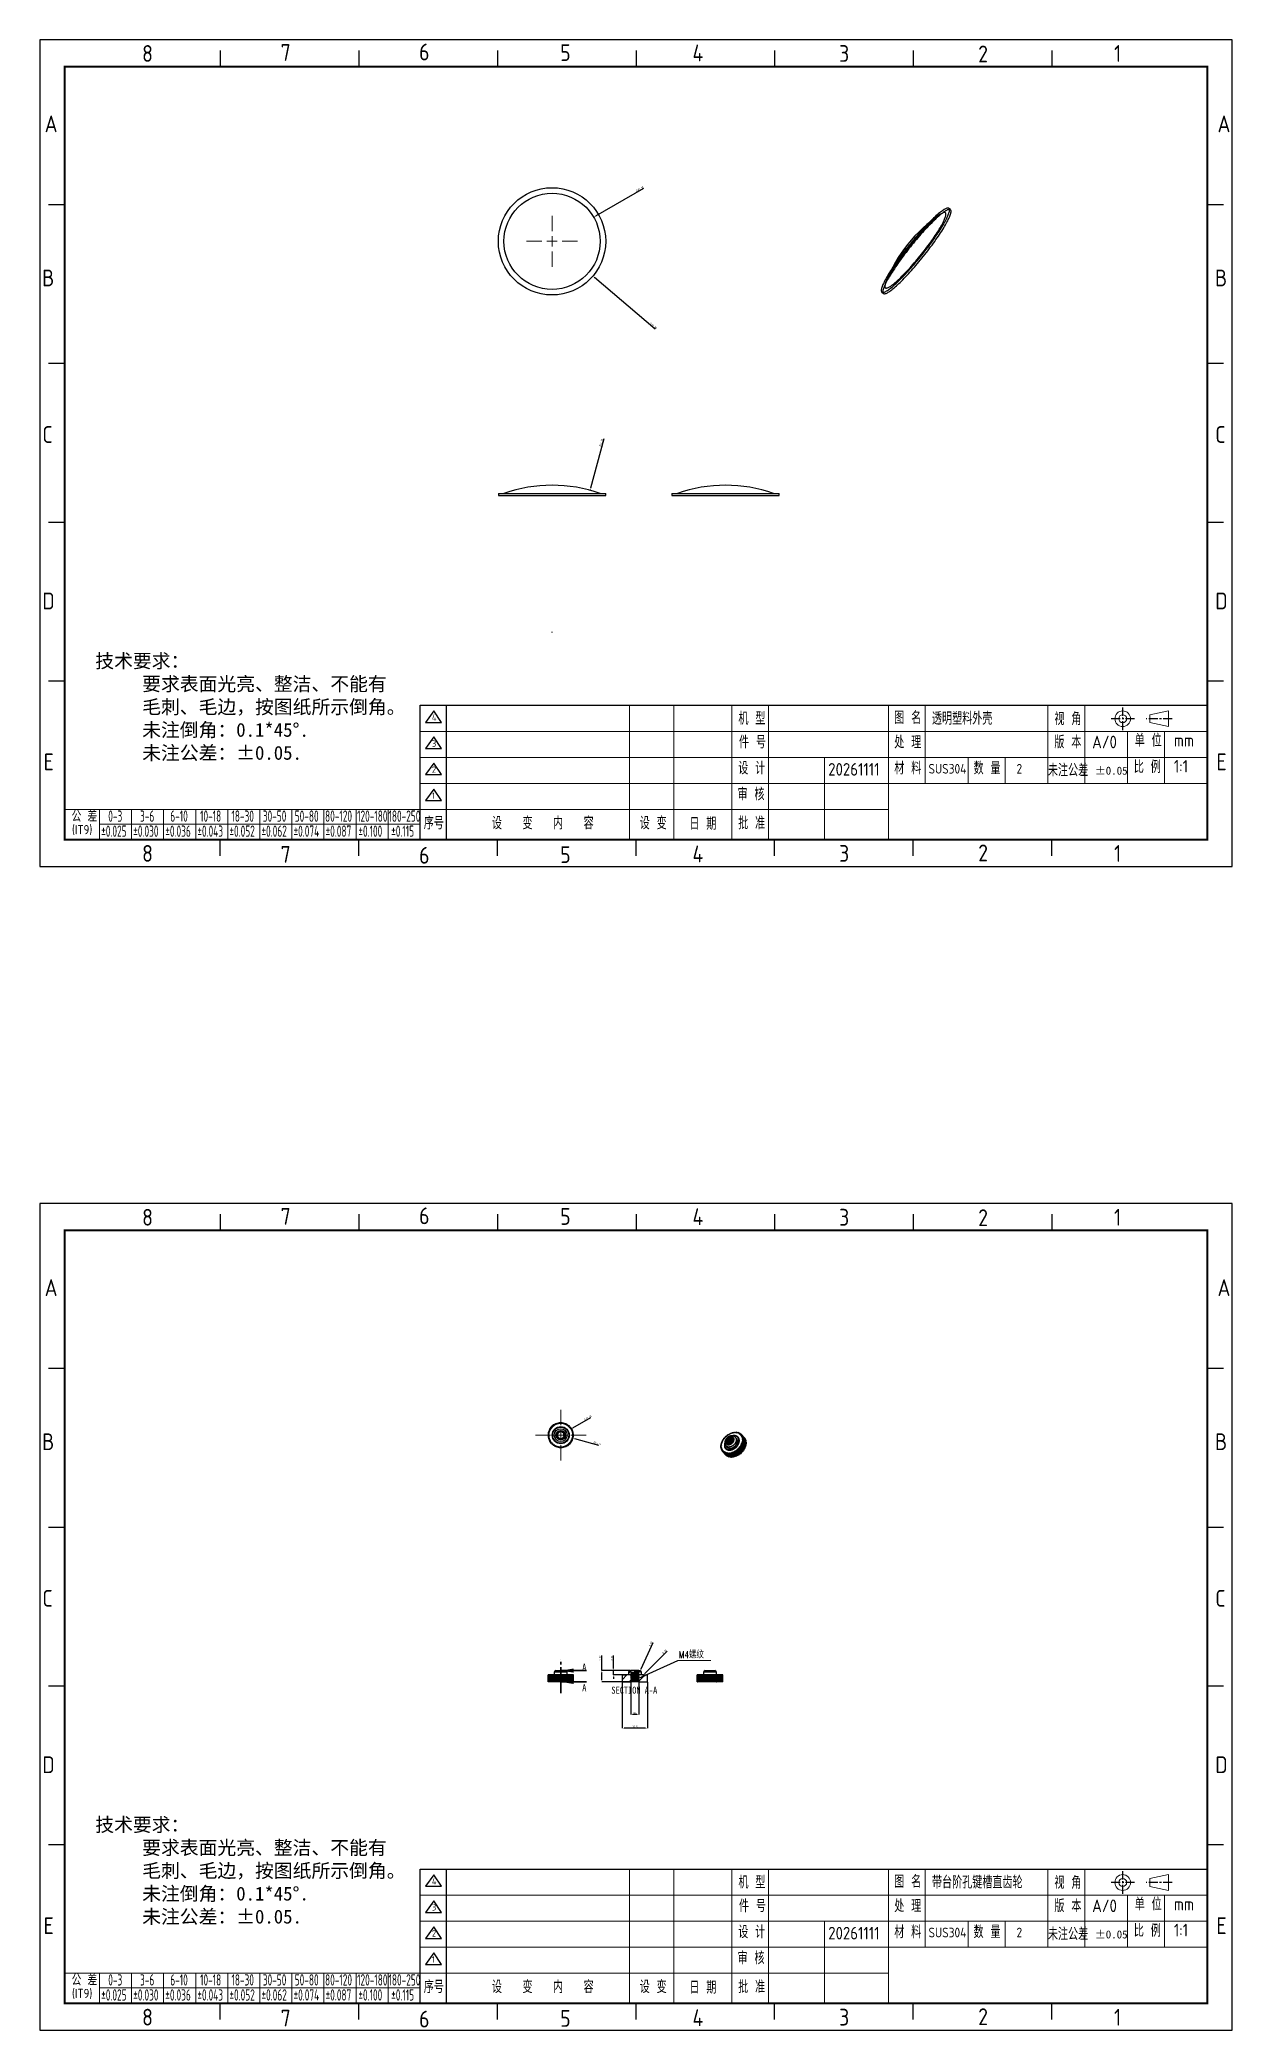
# Model space of a CAD drawing. Header units: millimetres. Extents: x 1580 to 3807, y -141 to 840.
# Drawn here: x 3220 to 3807, y -141 to 840 of the extents above; entities that cross this region are included whole.
import ezdxf

# ---------------------------------------------------------------- set-up
doc = ezdxf.new("R2010")
doc.units = ezdxf.units.MM
doc.header["$PDSIZE"] = -1
for name, pattern in [('CENTER', [10.16, 6.35, -1.27, 1.27, -1.27]), ('CENTERX2', [20.32, 12.7, -2.54, 2.54, -2.54]), ('PHANTOM', [12.7, 6.35, -1.27, 1.27, -1.27, 1.27, -1.27])]:
    doc.linetypes.add(name, pattern=pattern)
doc.layers.add('center', color=1, linetype='CENTERX2')
doc.layers.add('others', color=7, linetype='Continuous')
doc.layers.add('Text', color=3, linetype='Continuous', lineweight=20)
doc.styles.add('slb', font='gbenor.shx', dxfattribs={"bigfont": 'gbcbig.shx'})
doc.styles.add('SLDTEXTSTYLE0', font='TXT', dxfattribs={"width": 0.75})
doc.styles.add('SLDTEXTSTYLE3', font='TXT', dxfattribs={"width": 0.75, "bigfont": 'bigfont'})
doc.dimstyles.new('SLDDIMSTYLE0', dxfattribs={"dimtxt": 1, "dimasz": 1, "dimexe": 0, "dimexo": 0.0625, "dimgap": 0.25, "dimtad": 1, "dimrnd": 1e-09, "dimzin": 4, "dimdsep": 46, "dimtxsty": 'SLDTEXTSTYLE0', "dimsah": 1, "dimcen": 0.09, "dimadec": 0, "dimazin": 1, "dimtfac": 1, "dimtofl": 0, "dimtmove": 0, "dimatfit": 3, "dimfxl": 1, "dimfrac": 2, "dimtolj": 1, "dimtzin": 12, "dimarcsym": 0})
doc.dimstyles.new('SLDDIMSTYLE1', dxfattribs={"dimtxt": 1, "dimasz": 1, "dimexe": 0, "dimexo": 0.0625, "dimgap": 0.25, "dimtad": 1, "dimrnd": 1e-09, "dimzin": 12, "dimdsep": 46, "dimtxsty": 'SLDTEXTSTYLE0', "dimsah": 1, "dimcen": 0, "dimadec": 0, "dimazin": 3, "dimtfac": 1, "dimtofl": 0, "dimtmove": 0, "dimatfit": 3, "dimfxl": 1, "dimfrac": 2, "dimtolj": 1, "dimtzin": 12, "dimarcsym": 0})
doc.dimstyles.new('SLDDIMSTYLE2', dxfattribs={"dimtxt": 1, "dimasz": 1, "dimexe": 0, "dimexo": 0.0625, "dimgap": 0.25, "dimtad": 1, "dimrnd": 1e-09, "dimzin": 12, "dimdsep": 46, "dimtxsty": 'SLDTEXTSTYLE0', "dimsah": 1, "dimcen": 0.09, "dimadec": 0, "dimazin": 3, "dimtfac": 1, "dimtofl": 0, "dimtmove": 0, "dimatfit": 3, "dimfxl": 1, "dimfrac": 2, "dimtolj": 1, "dimtzin": 12, "dimarcsym": 0})
doc.dimstyles.new('SLDDIMSTYLE3', dxfattribs={"dimtxt": 1, "dimasz": 1, "dimexe": 0, "dimexo": 0.0625, "dimgap": 0.25, "dimtad": 1, "dimrnd": 1e-09, "dimzin": 4, "dimdsep": 46, "dimtxsty": 'SLDTEXTSTYLE0', "dimsah": 1, "dimcen": 0.09, "dimadec": 0, "dimazin": 1, "dimtfac": 1, "dimtmove": 0, "dimatfit": 0, "dimfxl": 1, "dimfrac": 2, "dimtolj": 1, "dimtzin": 12, "dimarcsym": 0})
doc.dimstyles.new('SLDDIMSTYLE4', dxfattribs={"dimtxt": 1, "dimasz": 1, "dimexe": 0, "dimexo": 0.0625, "dimgap": 0.25, "dimtad": 1, "dimrnd": 1e-09, "dimzin": 12, "dimdsep": 46, "dimtxsty": 'SLDTEXTSTYLE0', "dimsah": 1, "dimcen": 0, "dimadec": 0, "dimazin": 3, "dimtfac": 1, "dimtmove": 0, "dimatfit": 3, "dimfxl": 1, "dimfrac": 2, "dimtolj": 1, "dimtzin": 12, "dimarcsym": 0})
doc.dimstyles.new('SLDDIMSTYLE5', dxfattribs={"dimtxt": 0.18, "dimasz": 3.302, "dimexe": 0, "dimexo": 0.0625, "dimgap": 0, "dimtad": 0, "dimtih": 1, "dimtoh": 1, "dimdec": 0, "dimrnd": 1e-09, "dimzin": 0, "dimdsep": 46, "dimtxsty": 'Standard', "dimsah": 1, "dimcen": 0.09, "dimadec": 0, "dimazin": 0, "dimtfac": 3.302, "dimtdec": 0, "dimtofl": 0, "dimtmove": 0, "dimatfit": 3, "dimfxl": 1, "dimfrac": 2, "dimtolj": 1, "dimtzin": 0, "dimarcsym": 0})
pattern_1 = [(45, (3429.3836, -77.3503), (-2.245064, 2.245064), [])]

msp = doc.modelspace()

# ---------------------------------------------------------------- texts
at = {"color": 0, "style": 'slb'}
for s, p in [('8', (3270.491, 828.822)), ('7', (3338.701, 829.29)), ('6', (3406.911, 829.551)), ('5', (3476.374, 829.223)), ('4', (3541.527, 829.075)), ('3', (3613.739, 828.818)), ('2', (3682.227, 828.593)), ('1', (3749.118, 828.854)), ('A', (3222.487, 794.151)), ('A', (3800.083, 794.151)), ('B', (3221.235, 718.213)), ('B', (3798.831, 718.213)), ('C', (3221.358, 641.072)), ('C', (3798.954, 641.072)), ('D', (3221.358, 559.048)), ('D', (3798.954, 559.048)), ('E', (3221.93, 479.741)), ('E', (3799.526, 479.741)), ('8', (3270.491, 434.667)), ('7', (3338.701, 434.199)), ('6', (3406.911, 433.731)), ('5', (3476.374, 434.059)), ('4', (3541.527, 434.414)), ('3', (3613.739, 434.671)), ('2', (3682.227, 434.896)), ('1', (3749.118, 434.635)), ('8', (3270.491, 255.369)), ('7', (3338.701, 255.837)), ('6', (3406.911, 256.098)), ('5', (3476.374, 255.77)), ('4', (3541.527, 255.622)), ('3', (3613.739, 255.365)), ('2', (3682.227, 255.14)), ('1', (3749.118, 255.401)), ('A', (3222.487, 220.698)), ('A', (3800.083, 220.698)), ('B', (3221.235, 144.76)), ('B', (3798.831, 144.76)), ('C', (3221.358, 67.619)), ('C', (3798.954, 67.619)), ('D', (3221.358, -14.405)), ('D', (3798.954, -14.405)), ('E', (3221.93, -93.713)), ('E', (3799.526, -93.713)), ('8', (3270.491, -138.786)), ('7', (3338.701, -139.254)), ('6', (3406.911, -139.722)), ('5', (3476.374, -139.394)), ('4', (3541.527, -139.039)), ('3', (3613.739, -138.782)), ('2', (3682.227, -138.557)), ('1', (3749.118, -138.818))]:
    msp.add_text(s, height=8.27, dxfattribs=at).set_placement(p)
at = {"color": 0, "style": 'slb', "width": 0.7}
for p in [(3360.83, 446.967), (3360.83, -126.486)]:
    msp.add_text('%%P0.087', height=5.5824, dxfattribs=at).set_placement(p)
at = {"color": 0, "char_height": 6.79166, "width": 209.99996, "attachment_point": 1}
for insert in [(3242.79, 537.037), (3242.79, -36.417)]:
    msp.add_mtext('{\\fKaiTi_GB2312|b0|i0|c134|p49; 技术要求：   \\P      要求表面光亮、整洁、不能有\\P      毛刺、毛边，按图纸所示倒角。\\P      未注倒角：0.1*45%%D.\\P      未注公差：%%P0.05.}', dxfattribs=dict(at, insert=insert))
at = {"ltscale": 5, "char_height": 3.964, "width": 24.57813, "attachment_point": 1}
for insert in [(3739.627, 481.558), (3739.627, -91.895)]:
    msp.add_mtext('%%p0.05', dxfattribs=dict(at, insert=insert))
at = {"color": 7, "linetype": 'Continuous', "char_height": 3.5, "attachment_point": 1, "style": 'SLDTEXTSTYLE0'}
for insert in [(3487.21, 39.544), (3487.21, 29.416)]:
    msp.add_mtext('A', dxfattribs=dict(at, insert=insert))
at = {"color": 7, "linetype": 'Continuous', "lineweight": 0, "insert": (3512.869, 28.234), "char_height": 3.5, "attachment_point": 2, "style": 'SLDTEXTSTYLE0'}
msp.add_mtext('SECTION A-A', dxfattribs=at)
at = {"layer": 'others', "color": 0, "style": 'slb'}
for s, p in [('4', (3413.186, 504.175)), ('3', (3413.186, 491.356)), ('2', (3413.186, 478.537)), ('1', (3413.186, 465.719)), ('4', (3413.186, -69.278)), ('3', (3413.186, -82.097)), ('2', (3413.186, -94.916)), ('1', (3413.186, -107.735))]:
    msp.add_text(s, height=3.101, dxfattribs=at).set_placement(p)
at = {"layer": 'Text', "color": 0, "style": 'slb'}
for s, height, p in [('机 型', 6.2026, (3564.106, 502.205)), ('图 名', 6.2026, (3640.873, 502.552)), ('透明塑料外壳', 6.2026, (3659.433, 502.205)), ('视 角', 6.2026, (3719.738, 502.038)), ('件 号', 6.2026, (3564.419, 490.533)), ('处 理', 6.2026, (3640.873, 490.533)), ('版 本', 6.2026, (3719.738, 490.596)), ('A/0', 6.2026, (3738.351, 490.596)), ('单 位', 6.2026, (3759.286, 491.438)), ('mm', 6.2026, (3778.562, 491.438)), ('设 计', 6.2026, (3564.058, 477.714)), ('20261111', 6.2026, (3608.375, 477.118)), ('材 料', 6.2026, (3640.873, 477.714)), ('SUS304', 4.776, (3657.741, 478.121)), ('数 量', 6.2026, (3679.937, 477.714)), ('2', 4.776, (3701.087, 478.121)), ('未注公差', 6.2026, (3716.538, 476.695)), ('比 例', 6.2026, (3758.856, 478.384)), ('1:1', 6.2026, (3778.562, 478.619)), ('审 核', 6.2026, (3563.716, 464.896)), ('公 差', 5.5824, (3235.8, 454.38)), ('(IT9)', 4.5217, (3235.944, 448.244)), ('序号', 6.2026, (3409.181, 450.664)), ('设   变   内   容', 6.20261, (3442.735, 450.664)), ('设 变', 6.2026, (3515.509, 450.664)), ('日 期', 6.2026, (3539.994, 450.377)), ('批 准', 6.2026, (3563.99, 450.664)), ('机 型', 6.2026, (3564.106, -71.249)), ('图 名', 6.2026, (3640.873, -70.901)), ('带台阶孔键槽直齿轮', 6.2026, (3659.433, -71.249)), ('视 角', 6.2026, (3719.738, -71.415)), ('件 号', 6.2026, (3564.419, -82.92)), ('处 理', 6.2026, (3640.873, -82.92)), ('版 本', 6.2026, (3719.738, -82.857)), ('A/0', 6.2026, (3738.351, -82.857)), ('单 位', 6.2026, (3759.286, -82.015)), ('mm', 6.2026, (3778.562, -82.015)), ('比 例', 6.2026, (3758.856, -95.069)), ('设 计', 6.2026, (3564.058, -95.739)), ('20261111', 6.2026, (3608.375, -96.335)), ('材 料', 6.2026, (3640.873, -95.739)), ('SUS304', 4.776, (3657.741, -95.332)), ('数 量', 6.2026, (3679.937, -95.739)), ('2', 4.776, (3701.087, -95.332)), ('未注公差', 6.2026, (3716.538, -96.759)), ('1:1', 6.2026, (3778.562, -94.834)), ('审 核', 6.2026, (3563.716, -108.557)), ('公 差', 5.5824, (3235.8, -119.073)), ('序号', 6.2026, (3409.181, -122.789)), ('设   变   内   容', 6.20261, (3442.735, -122.789)), ('设 变', 6.2026, (3515.509, -122.789)), ('日 期', 6.2026, (3539.994, -123.076)), ('批 准', 6.2026, (3563.99, -122.789)), ('(IT9)', 4.5217, (3235.944, -125.209))]:
    msp.add_text(s, height=height, dxfattribs=at).set_placement(p)
at = {"layer": 'Text', "color": 0, "style": 'slb', "width": 0.7}
for s, p in [('%%P0.025', (3250.319, 446.967)), ('0-3', (3253.806, 454.38)), ('%%P0.030', (3266.106, 446.967)), ('3-6', (3269.456, 454.38)), ('%%P0.036', (3281.893, 446.967)), ('6-10', (3284.347, 454.38)), ('%%P0.043', (3297.681, 446.967)), ('10-18', (3299.032, 454.38)), ('%%P0.052', (3313.468, 446.967)), ('18-30', (3314.475, 454.38)), ('%%P0.062', (3329.255, 446.967)), ('30-50', (3329.918, 454.38)), ('%%P0.074', (3345.042, 446.967)), ('50-80', (3345.637, 454.38)), ('80-120', (3360.574, 454.38)), ('120-180', (3376.361, 454.38)), ('%%P0.100', (3376.98, 446.967)), ('180-250', (3391.811, 454.38)), ('%%P0.115', (3393.13, 446.967)), ('0-3', (3253.806, -119.073)), ('3-6', (3269.456, -119.073)), ('6-10', (3284.347, -119.073)), ('10-18', (3299.032, -119.073)), ('18-30', (3314.475, -119.073)), ('30-50', (3329.918, -119.073)), ('50-80', (3345.637, -119.073)), ('80-120', (3360.574, -119.073)), ('120-180', (3376.361, -119.073)), ('180-250', (3391.811, -119.073)), ('%%P0.025', (3250.319, -126.486)), ('%%P0.030', (3266.106, -126.486)), ('%%P0.036', (3281.893, -126.486)), ('%%P0.043', (3297.681, -126.486)), ('%%P0.052', (3313.468, -126.486)), ('%%P0.062', (3329.255, -126.486)), ('%%P0.074', (3345.042, -126.486)), ('%%P0.100', (3376.98, -126.486)), ('%%P0.115', (3393.13, -126.486))]:
    msp.add_text(s, height=5.5824, dxfattribs=at).set_placement(p)

# ---------------------------------------------------------------- blocks, each defined once
blk = doc.blocks.new('*D34')
at = {"color": 0, "linetype": 'Continuous', "lineweight": -2, "transparency": 16777216}
for p, q in [((3497.86, 643.05), (3491.33, 618.69)), ((3472.26, 547.84), (3472.44, 547.84)), ((3472.35, 547.75), (3472.35, 547.93))]:
    blk.add_line(p, q, dxfattribs=at)
at = {"color": 0, "linetype": 'Continuous', "transparency": 16777216}
blk.add_solid([(3491.17, 618.73), (3491.49, 618.65), (3491.07, 617.72)], dxfattribs=at)
at = {"layer": 'Defpoints', "color": 0, "linetype": 'Continuous', "transparency": 16777216}
for p in [(3491.07, 617.72), (3472.35, 547.84)]:
    blk.add_point(p, dxfattribs=at)
at = {"color": 0, "linetype": 'Continuous', "lineweight": 18, "transparency": 16777216, "insert": (3495.62, 639.51), "char_height": 1, "attachment_point": 1, "rotation": 75, "style": 'SLDTEXTSTYLE0'}
blk.add_mtext('\\A1;R72.35', dxfattribs=at)
blk = doc.blocks.new('*D35')
at = {"color": 0, "linetype": 'Continuous', "lineweight": -2, "transparency": 16777216}
blk.add_line((3523.09, 697.05), (3493.2, 722.58), dxfattribs=at)
at = {"color": 0, "linetype": 'Continuous', "transparency": 16777216}
blk.add_solid([(3493.31, 722.71), (3493.1, 722.46), (3492.44, 723.23)], dxfattribs=at)
at = {"layer": 'Defpoints', "color": 0, "linetype": 'Continuous', "transparency": 16777216}
for p in [(3452.25, 757.57), (3492.44, 723.23)]:
    blk.add_point(p, dxfattribs=at)
at = {"color": 0, "linetype": 'Continuous', "lineweight": 18, "transparency": 16777216, "insert": (3520.86, 700.6), "char_height": 1, "attachment_point": 1, "rotation": 319.49442, "style": 'SLDTEXTSTYLE0'}
blk.add_mtext('\\A1;∅52.86', dxfattribs=at)
blk = doc.blocks.new('*D36')
at = {"color": 0, "linetype": 'Continuous', "lineweight": -2, "transparency": 16777216}
blk.add_line((3517.39, 766.4), (3493.73, 752.74), dxfattribs=at)
at = {"color": 0, "linetype": 'Continuous', "transparency": 16777216}
blk.add_solid([(3493.65, 752.89), (3493.81, 752.6), (3492.86, 752.24)], dxfattribs=at)
at = {"layer": 'Defpoints', "color": 0, "linetype": 'Continuous', "transparency": 16777216}
for p in [(3492.86, 752.24), (3451.83, 728.55)]:
    blk.add_point(p, dxfattribs=at)
at = {"color": 0, "linetype": 'Continuous', "lineweight": 18, "transparency": 16777216, "insert": (3513.3, 765.49), "char_height": 1, "attachment_point": 1, "rotation": 30, "style": 'SLDTEXTSTYLE0'}
blk.add_mtext('\\A1;∅47.38', dxfattribs=at)
blk = doc.blocks.new('SW_CENTERMARKSYMBOL_0')
at = {"color": 0, "linetype": 'Continuous', "lineweight": 18}
for p, q in [((0, 5), (0, 12.5)), ((-5, 0), (-12.5, 0)), ((0, 0), (-2.5, 0)), ((0, 0), (0, 2.5)), ((0, 0), (0, -2.5)), ((0, 0), (2.5, 0)), ((5, 0), (12.5, 0)), ((0, -5), (0, -12.5))]:
    blk.add_line(p, q, dxfattribs=at)
blk = doc.blocks.new('*D72')
at = {"color": 0, "linetype": 'Continuous', "lineweight": -2, "transparency": 16777216}
for p, q in [((3491.37, 160.65), (3482.47, 155.51)), ((3476.54, 152.14), (3476.72, 152.14)), ((3476.63, 152.05), (3476.63, 152.23))]:
    blk.add_line(p, q, dxfattribs=at)
at = {"color": 0, "linetype": 'Continuous', "transparency": 16777216}
blk.add_solid([(3482.39, 155.66), (3482.56, 155.37), (3481.61, 155.01)], dxfattribs=at)
at = {"layer": 'Defpoints', "color": 0, "linetype": 'Continuous', "transparency": 16777216}
for p in [(3471.66, 149.27), (3481.61, 155.01)]:
    blk.add_point(p, dxfattribs=at)
at = {"color": 0, "linetype": 'Continuous', "lineweight": 18, "transparency": 16777216, "insert": (3487.71, 159.98), "char_height": 1, "attachment_point": 1, "rotation": 30, "style": 'SLDTEXTSTYLE0'}
blk.add_mtext('\\A1;∅11.49', dxfattribs=at)
blk = doc.blocks.new('*D73')
at = {"color": 0, "linetype": 'Continuous', "lineweight": -2, "transparency": 16777216}
blk.add_line((3495.44, 147.1), (3483.64, 150.26), dxfattribs=at)
at = {"color": 0, "linetype": 'Continuous', "transparency": 16777216}
blk.add_solid([(3483.68, 150.42), (3483.59, 150.1), (3482.67, 150.52)], dxfattribs=at)
at = {"layer": 'Defpoints', "color": 0, "linetype": 'Continuous', "transparency": 16777216}
for p in [(3470.6, 153.76), (3482.67, 150.52)]:
    blk.add_point(p, dxfattribs=at)
at = {"color": 0, "linetype": 'Continuous', "lineweight": 18, "transparency": 16777216, "insert": (3492.86, 149.08), "char_height": 1, "attachment_point": 1, "rotation": 344.9865, "style": 'SLDTEXTSTYLE0'}
blk.add_mtext('\\A1;∅12.5', dxfattribs=at)
blk = doc.blocks.new('*D74')
at = {"color": 0, "linetype": 'Continuous', "lineweight": -2, "transparency": 16777216}
for p, q in [((3506.91, 30.49), (3506.91, 7.77)), ((3519.41, 30.49), (3519.41, 7.77)), ((3518.41, 7.77), (3507.91, 7.77))]:
    blk.add_line(p, q, dxfattribs=at)
at = {"color": 0, "linetype": 'Continuous', "transparency": 16777216}
for points in [[(3507.91, 7.94), (3507.91, 7.61), (3506.91, 7.77)], [(3518.41, 7.94), (3518.41, 7.61), (3519.41, 7.77)]]:
    blk.add_solid(points, dxfattribs=at)
at = {"layer": 'Defpoints', "color": 0, "linetype": 'Continuous', "transparency": 16777216}
for p in [(3506.91, 30.55), (3519.41, 30.55), (3506.91, 7.77)]:
    blk.add_point(p, dxfattribs=at)
at = {"color": 0, "linetype": 'Continuous', "lineweight": 18, "transparency": 16777216, "insert": (3513.16, 9.02), "char_height": 1, "attachment_point": 2, "style": 'SLDTEXTSTYLE0'}
blk.add_mtext('\\A1;12.5', dxfattribs=at)
blk = doc.blocks.new('*D75')
at = {"color": 0, "linetype": 'Continuous', "lineweight": -2, "transparency": 16777216}
for p, q in [((3518.04, 34.74), (3529.05, 45.75)), ((3517.12, 33.82), (3517.33, 34.04))]:
    blk.add_line(p, q, dxfattribs=at)
at = {"color": 0, "linetype": 'Continuous', "transparency": 16777216}
blk.add_solid([(3517.92, 34.86), (3518.16, 34.63), (3517.33, 34.04)], dxfattribs=at)
at = {"layer": 'Defpoints', "color": 0, "linetype": 'Continuous', "transparency": 16777216}
for p in [(3517.12, 33.82), (3517.33, 34.04)]:
    blk.add_point(p, dxfattribs=at)
at = {"color": 0, "linetype": 'Continuous', "lineweight": 18, "transparency": 16777216, "insert": (3526.49, 44.96), "char_height": 1, "attachment_point": 1, "rotation": 45, "style": 'SLDTEXTSTYLE0'}
blk.add_mtext('\\A1;R.30', dxfattribs=at)
blk = doc.blocks.new('*D76')
at = {"color": 0, "linetype": 'Continuous', "lineweight": -2, "transparency": 16777216}
for p, q in [((3496.91, 36.12), (3496.91, 43.63)), ((3510.73, 36.12), (3496.91, 36.12)), ((3496.91, 31.55), (3496.91, 35.12)), ((3511.1, 30.55), (3496.91, 30.55))]:
    blk.add_line(p, q, dxfattribs=at)
at = {"color": 0, "linetype": 'Continuous', "transparency": 16777216}
for points in [[(3496.74, 35.12), (3497.08, 35.12), (3496.91, 36.12)], [(3496.74, 31.55), (3497.08, 31.55), (3496.91, 30.55)]]:
    blk.add_solid(points, dxfattribs=at)
at = {"layer": 'Defpoints', "color": 0, "linetype": 'Continuous', "transparency": 16777216}
for p in [(3496.91, 36.12), (3510.8, 36.12), (3511.16, 30.55)]:
    blk.add_point(p, dxfattribs=at)
at = {"color": 0, "linetype": 'Continuous', "lineweight": 18, "transparency": 16777216, "insert": (3495.66, 42.25), "char_height": 1, "attachment_point": 2, "rotation": 90, "style": 'SLDTEXTSTYLE0'}
blk.add_mtext('\\A1;5.57', dxfattribs=at)
blk = doc.blocks.new('*D77')
at = {"color": 0, "linetype": 'Continuous', "lineweight": -2, "transparency": 16777216}
for p, q in [((3502.61, 37.12), (3502.61, 43.5)), ((3510.73, 36.12), (3502.61, 36.12)), ((3502.61, 34), (3502.61, 36.12)), ((3517.3, 34), (3502.61, 34)), ((3502.61, 33), (3502.61, 32))]:
    blk.add_line(p, q, dxfattribs=at)
at = {"color": 0, "linetype": 'Continuous', "transparency": 16777216}
for points in [[(3502.44, 37.12), (3502.78, 37.12), (3502.61, 36.12)], [(3502.44, 33), (3502.78, 33), (3502.61, 34)]]:
    blk.add_solid(points, dxfattribs=at)
at = {"layer": 'Defpoints', "color": 0, "linetype": 'Continuous', "transparency": 16777216}
for p in [(3502.61, 36.12), (3510.8, 36.12), (3517.36, 34)]:
    blk.add_point(p, dxfattribs=at)
at = {"color": 0, "linetype": 'Continuous', "lineweight": 18, "transparency": 16777216, "insert": (3501.36, 42.25), "char_height": 1, "attachment_point": 2, "rotation": 90, "style": 'SLDTEXTSTYLE0'}
blk.add_mtext('\\A1;2.12', dxfattribs=at)
blk = doc.blocks.new('*D78')
at = {"color": 0, "linetype": 'Continuous', "lineweight": -2, "transparency": 16777216}
for p, q in [((3516.27, 36.97), (3522.14, 49.96)), ((3515.53, 35.32), (3515.86, 36.05))]:
    blk.add_line(p, q, dxfattribs=at)
at = {"color": 0, "linetype": 'Continuous', "transparency": 16777216}
blk.add_solid([(3516.12, 37.03), (3516.42, 36.9), (3515.86, 36.05)], dxfattribs=at)
at = {"layer": 'Defpoints', "color": 0, "linetype": 'Continuous', "transparency": 16777216}
for p in [(3515.53, 35.32), (3515.86, 36.05)]:
    blk.add_point(p, dxfattribs=at)
at = {"color": 0, "linetype": 'Continuous', "lineweight": 18, "transparency": 16777216, "insert": (3520.02, 48.31), "char_height": 1, "attachment_point": 1, "rotation": 65.69547, "style": 'SLDTEXTSTYLE0'}
blk.add_mtext('\\A1;R.80', dxfattribs=at)
blk = doc.blocks.new('*D79')
at = {"color": 0, "linetype": 'Continuous', "lineweight": -2, "transparency": 16777216}
for p, q in [((3511.16, 30.49), (3511.16, 14.55)), ((3515.16, 30.49), (3515.16, 14.55)), ((3514.16, 14.55), (3512.16, 14.55))]:
    blk.add_line(p, q, dxfattribs=at)
at = {"color": 0, "linetype": 'Continuous', "transparency": 16777216}
for points in [[(3512.16, 14.72), (3512.16, 14.39), (3511.16, 14.55)], [(3514.16, 14.72), (3514.16, 14.39), (3515.16, 14.55)]]:
    blk.add_solid(points, dxfattribs=at)
at = {"layer": 'Defpoints', "color": 0, "linetype": 'Continuous', "transparency": 16777216}
for p in [(3511.16, 30.55), (3515.16, 30.55), (3511.16, 14.55)]:
    blk.add_point(p, dxfattribs=at)
at = {"color": 0, "linetype": 'Continuous', "lineweight": 18, "transparency": 16777216, "insert": (3513.16, 15.8), "char_height": 1, "attachment_point": 2, "style": 'SLDTEXTSTYLE0'}
blk.add_mtext('\\A1;%%c4', dxfattribs=at)
blk = doc.blocks.new('SW_NOTE_0')
at = {"color": 0, "linetype": 'Continuous', "lineweight": 0}
blk.add_line((16.13, 0), (0, 0), dxfattribs=at)
at = {"color": 0, "linetype": 'Continuous', "lineweight": 0, "insert": (0.47, 4.52), "char_height": 3.5, "attachment_point": 1, "style": 'SLDTEXTSTYLE3'}
blk.add_mtext('M4螺纹', dxfattribs=at)

# ---------------------------------------------------------------- dimensions: what is measured, and where the dimension line sits
at = {"color": 7, "linetype": 'Continuous', "lineweight": 18}
for p1, p2, dimstyle, picture, middle in [((3451.832, 728.553), (3492.864, 752.243), 'SLDDIMSTYLE1', '*D36', (3515.549, 765.34)), ((3452.252, 757.565), (3492.444, 723.231), 'SLDDIMSTYLE1', '*D35', (3521.475, 698.432)), ((3471.658, 149.267), (3481.609, 155.012), 'SLDDIMSTYLE0', '*D72', (3489.745, 159.71)), ((3470.597, 153.759), (3482.67, 150.521), 'SLDDIMSTYLE1', '*D73', (3493.869, 147.517))]:
    dim = msp.add_diameter_dim_2p(p1=p1, p2=p2, dimstyle=dimstyle, dxfattribs=at)
    dim.commit()
    dim.dimension.update_dxf_attribs({"geometry": picture, "text_midpoint": middle, "dimtype": 163})
for center, mpoint, dimstyle, picture, middle in [((3472.348, 547.84), (3491.074, 617.725), 'SLDDIMSTYLE0', '*D34', (3497.309, 640.995)), ((3515.526, 35.325), (3515.856, 36.054), 'SLDDIMSTYLE3', '*D78', (3521.598, 48.768)), ((3517.121, 33.825), (3517.334, 34.037), 'SLDDIMSTYLE3', '*D75', (3528.122, 44.825))]:
    dim = msp.add_radius_dim(center=center, mpoint=mpoint, dimstyle=dimstyle, dxfattribs=at)
    dim.commit()
    dim.dimension.update_dxf_attribs({"geometry": picture, "text_midpoint": middle, "dimtype": 164})
for base, p1, picture, middle in [((3496.911, 36.125), (3511.161, 30.555), '*D76', (3496.911, 42.253)), ((3502.609, 36.125), (3517.361, 34.005), '*D77', (3502.609, 42.253))]:
    dim = msp.add_linear_dim(base=base, p1=p1, p2=(3510.796, 36.125), angle=90, dimstyle='SLDDIMSTYLE4', dxfattribs=at)
    dim.commit()
    dim.dimension.update_dxf_attribs({"geometry": picture, "text_midpoint": middle, "dimtype": 160})
dim = msp.add_linear_dim(base=(3506.911, 7.773), p1=(3519.411, 30.555), p2=(3506.911, 30.555), dimstyle='SLDDIMSTYLE2', dxfattribs=at)
dim.commit()
dim.dimension.update_dxf_attribs({"geometry": '*D74', "text_midpoint": (3513.161, 7.773), "dimtype": 160})
dim = msp.add_linear_dim(base=(3511.161, 14.555), p1=(3515.161, 30.555), p2=(3511.161, 30.555), text='%%c<>', dimstyle='SLDDIMSTYLE2', dxfattribs=at)
dim.commit()
dim.dimension.update_dxf_attribs({"geometry": '*D79', "text_midpoint": (3513.161, 14.555), "dimtype": 160})

# ---------------------------------------------------------------- hatches: boundary and pattern name
at = {"linetype": 'Continuous', "lineweight": 18}
h = msp.add_hatch(dxfattribs=at)
h.set_pattern_fill('ANSI31', style=0)
h.set_pattern_definition(pattern_1)
edge = h.paths.add_edge_path(flags=0)
edge.add_line((3511.54, 35.281), (3511.161, 35.5))
edge.add_line((3511.161, 35.5), (3511.161, 36.125))
edge.add_line((3511.161, 36.125), (3510.796, 36.125))
edge.add_arc((3510.796, 35.325), 0.8, 90, 180)
edge.add_line((3509.996, 35.325), (3509.996, 34.125))
edge.add_line((3509.996, 34.125), (3509.201, 34.125))
edge.add_arc((3509.201, 33.825), 0.3, 90, 143.130102)
edge.add_line((3508.961, 34.005), (3506.911, 34.005))
edge.add_line((3506.911, 34.005), (3506.911, 30.555))
edge.add_line((3506.911, 30.555), (3511.161, 30.555))
edge.add_line((3511.161, 30.555), (3511.161, 31.387))
edge.add_line((3511.161, 31.387), (3511.54, 31.606))
edge.add_line((3511.54, 31.606), (3511.54, 31.781))
edge.add_line((3511.54, 31.781), (3511.161, 32))
edge.add_line((3511.161, 32), (3511.161, 32.087))
edge.add_line((3511.161, 32.087), (3511.54, 32.306))
edge.add_line((3511.54, 32.306), (3511.54, 32.481))
edge.add_line((3511.54, 32.481), (3511.161, 32.7))
edge.add_line((3511.161, 32.7), (3511.161, 32.787))
edge.add_line((3511.161, 32.787), (3511.54, 33.006))
edge.add_line((3511.54, 33.006), (3511.54, 33.181))
edge.add_line((3511.54, 33.181), (3511.161, 33.4))
edge.add_line((3511.161, 33.4), (3511.161, 33.487))
edge.add_line((3511.161, 33.487), (3511.54, 33.706))
edge.add_line((3511.54, 33.706), (3511.54, 33.881))
edge.add_line((3511.54, 33.881), (3511.161, 34.1))
edge.add_line((3511.161, 34.1), (3511.161, 34.187))
edge.add_line((3511.161, 34.187), (3511.54, 34.406))
edge.add_line((3511.54, 34.406), (3511.54, 34.581))
edge.add_line((3511.54, 34.581), (3511.161, 34.8))
edge.add_line((3511.161, 34.8), (3511.161, 34.887))
edge.add_line((3511.161, 34.887), (3511.54, 35.106))
edge.add_line((3511.54, 35.106), (3511.54, 35.281))
h = msp.add_hatch(dxfattribs=at)
h.set_pattern_fill('ANSI31', style=0)
h.set_pattern_definition(pattern_1)
edge = h.paths.add_edge_path(flags=0)
edge.add_line((3515.161, 36.125), (3515.161, 35.85))
edge.add_line((3515.161, 35.85), (3514.783, 35.631))
edge.add_line((3514.783, 35.631), (3514.783, 35.456))
edge.add_line((3514.783, 35.456), (3515.161, 35.237))
edge.add_line((3515.161, 35.237), (3515.161, 35.15))
edge.add_line((3515.161, 35.15), (3514.783, 34.931))
edge.add_line((3514.783, 34.931), (3514.783, 34.756))
edge.add_line((3514.783, 34.756), (3515.161, 34.537))
edge.add_line((3515.161, 34.537), (3515.161, 34.45))
edge.add_line((3515.161, 34.45), (3514.783, 34.231))
edge.add_line((3514.783, 34.231), (3514.783, 34.056))
edge.add_line((3514.783, 34.056), (3515.161, 33.837))
edge.add_line((3515.161, 33.837), (3515.161, 33.75))
edge.add_line((3515.161, 33.75), (3514.783, 33.531))
edge.add_line((3514.783, 33.531), (3514.783, 33.356))
edge.add_line((3514.783, 33.356), (3515.161, 33.137))
edge.add_line((3515.161, 33.137), (3515.161, 33.05))
edge.add_line((3515.161, 33.05), (3514.783, 32.831))
edge.add_line((3514.783, 32.831), (3514.783, 32.656))
edge.add_line((3514.783, 32.656), (3515.161, 32.437))
edge.add_line((3515.161, 32.437), (3515.161, 32.35))
edge.add_line((3515.161, 32.35), (3514.783, 32.131))
edge.add_line((3514.783, 32.131), (3514.783, 31.956))
edge.add_line((3514.783, 31.956), (3515.161, 31.737))
edge.add_line((3515.161, 31.737), (3515.161, 31.65))
edge.add_line((3515.161, 31.65), (3514.783, 31.431))
edge.add_line((3514.783, 31.431), (3514.783, 31.256))
edge.add_line((3514.783, 31.256), (3515.161, 31.037))
edge.add_line((3515.161, 31.037), (3515.161, 30.555))
edge.add_line((3515.161, 30.555), (3519.411, 30.555))
edge.add_line((3519.411, 30.555), (3519.411, 34.005))
edge.add_line((3519.411, 34.005), (3517.361, 34.005))
edge.add_arc((3517.121, 33.825), 0.3, 36.869898, 90)
edge.add_line((3517.121, 34.125), (3516.326, 34.125))
edge.add_line((3516.326, 34.125), (3516.326, 35.325))
edge.add_arc((3515.526, 35.325), 0.8, 0, 90)
edge.add_line((3515.526, 36.125), (3515.161, 36.125))

# ---------------------------------------------------------------- linework, layer by layer
at = {"color": 7, "linetype": 'Continuous', "lineweight": 25}
for p, q in [((3668.568, 756.005), (3667.796, 756.623)), ((3634.764, 715.355), (3635.536, 714.737)), ((3445.918, 616.201), (3445.918, 615.201)), ((3445.925, 616.201), (3498.772, 616.201)), ((3445.925, 615.201), (3498.772, 615.201)), ((3448.66, 616.201), (3496.037, 616.201)), ((3498.778, 615.201), (3498.778, 616.201)), ((3531.37, 616.201), (3531.37, 615.201)), ((3531.37, 616.201), (3584.23, 616.201)), ((3531.37, 615.201), (3584.23, 615.201)), ((3534.11, 616.201), (3581.484, 616.201)), ((3584.23, 615.201), (3584.23, 616.201)), ((3473, 156.59), (3472.878, 157.135)), ((3472.88, 157.137), (3473.37, 156.868)), ((3473.37, 156.868), (3473.292, 157.421)), ((3473.295, 157.423), (3473.761, 157.115)), ((3473.761, 157.115), (3473.728, 157.673)), ((3473.731, 157.675), (3474.171, 157.33)), ((3474.171, 157.33), (3474.182, 157.889)), ((3474.185, 157.89), (3474.596, 157.511)), ((3474.596, 157.511), (3474.653, 158.067)), ((3474.656, 158.069), (3475.035, 157.658)), ((3475.035, 157.658), (3475.136, 158.208)), ((3475.139, 158.208), (3475.484, 157.769)), ((3475.484, 157.769), (3475.629, 158.308)), ((3475.633, 158.309), (3475.941, 157.843)), ((3475.941, 157.843), (3476.129, 158.369)), ((3476.132, 158.37), (3476.402, 157.88)), ((3476.402, 157.88), (3476.632, 158.39)), ((3476.635, 158.39), (3476.865, 157.88)), ((3476.865, 157.88), (3477.135, 158.37)), ((3477.138, 158.369), (3477.326, 157.843)), ((3477.326, 157.843), (3477.634, 158.309)), ((3477.638, 158.308), (3477.783, 157.769)), ((3477.783, 157.769), (3478.128, 158.208)), ((3478.131, 158.208), (3478.232, 157.658)), ((3478.232, 157.658), (3478.611, 158.069)), ((3478.614, 158.067), (3478.671, 157.511)), ((3478.671, 157.511), (3479.082, 157.89)), ((3479.085, 157.889), (3479.096, 157.33)), ((3479.096, 157.33), (3479.537, 157.675)), ((3479.54, 157.673), (3479.506, 157.115)), ((3479.506, 157.115), (3479.973, 157.423)), ((3479.975, 157.421), (3479.897, 156.868)), ((3479.897, 156.868), (3480.387, 157.137)), ((3480.39, 157.135), (3480.267, 156.59)), ((3470.389, 152.393), (3470.907, 152.602)), ((3470.889, 152.14), (3470.389, 152.39)), ((3470.389, 151.89), (3470.889, 152.14)), ((3470.907, 151.677), (3470.389, 151.886)), ((3470.429, 152.895), (3470.963, 153.061)), ((3470.907, 152.602), (3470.429, 152.891)), ((3470.429, 151.388), (3470.907, 151.677)), ((3470.963, 151.218), (3470.429, 151.385)), ((3470.51, 153.391), (3471.055, 153.515)), ((3470.963, 153.061), (3470.51, 153.388)), ((3470.51, 150.891), (3470.963, 151.218)), ((3471.055, 150.765), (3470.51, 150.888)), ((3471.055, 153.515), (3470.63, 153.877)), ((3470.63, 150.402), (3471.055, 150.765)), ((3470.631, 153.88), (3471.184, 153.959)), ((3471.184, 150.32), (3470.631, 150.399)), ((3471.184, 153.959), (3470.789, 154.354)), ((3470.789, 149.925), (3471.184, 150.32)), ((3470.79, 154.358), (3471.348, 154.392)), ((3471.348, 149.888), (3470.79, 149.922)), ((3471.348, 154.392), (3470.986, 154.817)), ((3470.986, 149.462), (3471.348, 149.888)), ((3470.988, 154.821), (3471.547, 154.81)), ((3471.547, 149.47), (3470.988, 149.459)), ((3471.547, 154.81), (3471.22, 155.263)), ((3471.22, 149.016), (3471.547, 149.47)), ((3471.222, 155.266), (3471.778, 155.21)), ((3471.778, 149.069), (3471.222, 149.013)), ((3471.778, 155.21), (3471.489, 155.689)), ((3471.489, 148.591), (3471.778, 149.069)), ((3471.491, 155.691), (3472.041, 155.591)), ((3472.041, 148.688), (3471.491, 148.588)), ((3472.041, 155.591), (3471.791, 156.091)), ((3471.791, 148.188), (3472.041, 148.688)), ((3471.793, 156.094), (3472.333, 155.949)), ((3472.333, 148.33), (3471.793, 148.186)), ((3472.333, 155.949), (3472.125, 156.468)), ((3472.125, 147.811), (3472.333, 148.33)), ((3472.127, 156.47), (3472.654, 156.283)), ((3472.654, 147.996), (3472.127, 147.809)), ((3472.654, 156.283), (3472.488, 156.817)), ((3472.488, 147.463), (3472.654, 147.996)), ((3472.49, 156.819), (3473, 156.59)), ((3473, 147.69), (3472.49, 147.46)), ((3472.878, 147.144), (3473, 147.69)), ((3473.37, 147.412), (3472.88, 147.142)), ((3473.292, 146.858), (3473.37, 147.412)), ((3473.761, 147.164), (3473.295, 146.856)), ((3473.728, 146.606), (3473.761, 147.164)), ((3475.012, 152.14), (3474.634, 152.14)), ((3479.973, 146.856), (3479.506, 147.164)), ((3479.506, 147.164), (3479.54, 146.606)), ((3480.387, 147.142), (3479.897, 147.412)), ((3479.897, 147.412), (3479.975, 146.858)), ((3480.267, 156.59), (3480.777, 156.819)), ((3480.777, 147.46), (3480.267, 147.69)), ((3480.267, 147.69), (3480.39, 147.144)), ((3480.779, 156.817), (3480.613, 156.283)), ((3480.613, 156.283), (3481.14, 156.47)), ((3481.14, 147.809), (3480.613, 147.996)), ((3480.613, 147.996), (3480.779, 147.463)), ((3481.142, 156.468), (3480.934, 155.949)), ((3480.934, 155.949), (3481.474, 156.094)), ((3481.474, 148.186), (3480.934, 148.33)), ((3480.934, 148.33), (3481.142, 147.811)), ((3481.476, 156.091), (3481.226, 155.591)), ((3481.226, 155.591), (3481.776, 155.691)), ((3481.776, 148.588), (3481.226, 148.688)), ((3481.226, 148.688), (3481.476, 148.188)), ((3481.778, 155.689), (3481.489, 155.21)), ((3481.489, 155.21), (3482.045, 155.266)), ((3482.045, 149.013), (3481.489, 149.069)), ((3481.489, 149.069), (3481.778, 148.591)), ((3482.047, 155.263), (3481.72, 154.81)), ((3481.72, 154.81), (3482.279, 154.821)), ((3482.279, 149.459), (3481.72, 149.47)), ((3481.72, 149.47), (3482.047, 149.016)), ((3482.281, 154.817), (3481.919, 154.392)), ((3481.919, 154.392), (3482.477, 154.358)), ((3482.477, 149.922), (3481.919, 149.888)), ((3481.919, 149.888), (3482.281, 149.462)), ((3482.478, 154.354), (3482.083, 153.959)), ((3482.083, 153.959), (3482.636, 153.88)), ((3482.636, 150.399), (3482.083, 150.32)), ((3482.083, 150.32), (3482.478, 149.925)), ((3482.637, 153.877), (3482.212, 153.515)), ((3482.212, 153.515), (3482.757, 153.391)), ((3482.757, 150.888), (3482.212, 150.765)), ((3482.212, 150.765), (3482.637, 150.402)), ((3482.758, 153.388), (3482.304, 153.061)), ((3482.304, 153.061), (3482.838, 152.895)), ((3482.838, 151.385), (3482.304, 151.218)), ((3482.304, 151.218), (3482.758, 150.891)), ((3482.838, 152.891), (3482.36, 152.602)), ((3482.36, 152.602), (3482.878, 152.393)), ((3482.878, 151.886), (3482.36, 151.677)), ((3482.36, 151.677), (3482.838, 151.388)), ((3482.879, 152.39), (3482.379, 152.14)), ((3482.379, 152.14), (3482.879, 151.89)), ((3555.391, 146.815), (3555.848, 147.127)), ((3555.848, 147.127), (3555.426, 147.231)), ((3555.647, 146.99), (3555.426, 147.231)), ((3555.427, 147.234), (3555.897, 147.515)), ((3555.897, 147.515), (3555.497, 147.657)), ((3555.722, 147.411), (3555.497, 147.657)), ((3555.498, 147.659), (3555.979, 147.909)), ((3555.979, 147.909), (3555.603, 148.087)), ((3555.834, 147.834), (3555.603, 148.087)), ((3555.604, 148.09), (3556.092, 148.306)), ((3556.092, 148.306), (3555.744, 148.518)), ((3555.983, 148.257), (3555.744, 148.518)), ((3555.745, 148.521), (3556.237, 148.702)), ((3556.237, 148.702), (3555.917, 148.949)), ((3556.167, 148.676), (3555.917, 148.949)), ((3555.919, 148.952), (3556.412, 149.096)), ((3556.412, 149.096), (3556.123, 149.375)), ((3556.386, 149.089), (3556.123, 149.375)), ((3556.125, 149.378), (3556.616, 149.485)), ((3556.616, 149.485), (3556.36, 149.795)), ((3556.362, 149.798), (3556.847, 149.867)), ((3556.847, 149.867), (3556.627, 150.205)), ((3556.629, 150.207), (3557.105, 150.238)), ((3557.105, 150.238), (3556.921, 150.603)), ((3556.923, 150.605), (3557.388, 150.598)), ((3557.388, 150.598), (3557.241, 150.986)), ((3557.243, 150.988), (3557.693, 150.942)), ((3557.693, 150.942), (3557.585, 151.351)), ((3557.587, 151.354), (3558.02, 151.269)), ((3558.02, 151.269), (3557.95, 151.698)), ((3557.953, 151.7), (3558.365, 151.578)), ((3558.365, 151.578), (3558.335, 152.022)), ((3558.337, 152.024), (3558.726, 151.865)), ((3558.726, 151.865), (3558.736, 152.322)), ((3558.739, 152.324), (3559.101, 152.129)), ((3559.101, 152.129), (3559.151, 152.597)), ((3559.154, 152.598), (3559.488, 152.369)), ((3559.488, 152.369), (3559.577, 152.843)), ((3559.58, 152.845), (3559.885, 152.582)), ((3559.88, 150.504), (3559.737, 150.91)), ((3559.962, 150.414), (3559.88, 150.504)), ((3559.885, 152.582), (3560.012, 153.061)), ((3560.015, 153.062), (3560.288, 152.768)), ((3560.288, 152.768), (3560.453, 153.247)), ((3560.456, 153.248), (3560.695, 152.925)), ((3560.713, 152.968), (3560.456, 153.248)), ((3560.695, 152.925), (3560.897, 153.402)), ((3560.9, 153.403), (3561.103, 153.052)), ((3561.145, 153.135), (3560.9, 153.403)), ((3561.103, 153.052), (3561.341, 153.524)), ((3561.344, 153.524), (3561.51, 153.148)), ((3561.579, 153.267), (3561.344, 153.524)), ((3561.51, 153.148), (3561.782, 153.612)), ((3561.784, 153.612), (3561.913, 153.213)), ((3562.013, 153.363), (3561.784, 153.612)), ((3561.913, 153.213), (3562.217, 153.666)), ((3562.22, 153.666), (3562.309, 153.247)), ((3562.443, 153.422), (3562.22, 153.666)), ((3562.309, 153.247), (3562.643, 153.685)), ((3563.179, 150.523), (3562.614, 151.14)), ((3562.646, 153.685), (3562.696, 153.248)), ((3562.866, 153.445), (3562.646, 153.685)), ((3562.696, 153.248), (3563.059, 153.669)), ((3563.061, 153.669), (3563.072, 153.218)), ((3563.279, 153.432), (3563.061, 153.669)), ((3563.072, 153.218), (3563.46, 153.619)), ((3563.463, 153.618), (3563.433, 153.156)), ((3563.433, 153.156), (3563.845, 153.534)), ((3563.679, 153.382), (3563.463, 153.618)), ((3563.847, 153.533), (3563.778, 153.062)), ((3563.778, 153.062), (3564.21, 153.416)), ((3564.064, 153.296), (3563.847, 153.533)), ((3564.213, 153.415), (3564.105, 152.938)), ((3564.105, 152.938), (3564.555, 153.264)), ((3564.432, 153.175), (3564.213, 153.415)), ((3564.557, 153.263), (3564.411, 152.784)), ((3564.411, 152.784), (3564.875, 153.081)), ((3564.78, 153.02), (3564.557, 153.263)), ((3564.877, 153.079), (3564.693, 152.601)), ((3564.693, 152.601), (3565.17, 152.866)), ((3565.105, 152.83), (3564.877, 153.079)), ((3565.172, 152.865), (3564.952, 152.39)), ((3564.952, 152.39), (3565.437, 152.623)), ((3565.407, 152.608), (3565.172, 152.865)), ((3565.439, 152.621), (3565.184, 152.153)), ((3565.184, 152.153), (3565.675, 152.351)), ((3565.677, 147.27), (3565.186, 147.163)), ((3565.186, 147.163), (3565.441, 146.854)), ((3566.81, 145.389), (3565.186, 147.163)), ((3565.676, 152.349), (3565.388, 151.891)), ((3565.388, 151.891), (3565.881, 152.053)), ((3565.883, 147.697), (3565.39, 147.552)), ((3565.39, 147.552), (3565.679, 147.273)), ((3567.062, 150.847), (3565.439, 152.621)), ((3565.882, 152.051), (3565.563, 151.606)), ((3565.563, 151.606), (3566.056, 151.731)), ((3566.057, 148.127), (3565.565, 147.946)), ((3565.565, 147.946), (3565.885, 147.7)), ((3567.298, 150.577), (3565.675, 152.351)), ((3567.3, 150.575), (3565.676, 152.349)), ((3567.301, 145.497), (3565.677, 147.27)), ((3567.302, 145.499), (3565.679, 147.273)), ((3566.057, 151.729), (3565.708, 151.299)), ((3565.708, 151.299), (3566.196, 151.387)), ((3566.198, 148.559), (3565.71, 148.343)), ((3565.71, 148.343), (3566.058, 148.13)), ((3566.197, 151.385), (3565.822, 150.973)), ((3565.822, 150.973), (3566.303, 151.023)), ((3566.304, 148.989), (3565.823, 148.739)), ((3565.823, 148.739), (3566.199, 148.562)), ((3567.505, 150.279), (3565.881, 152.053)), ((3567.506, 150.277), (3565.882, 152.051)), ((3567.507, 145.923), (3565.883, 147.697)), ((3567.509, 145.926), (3565.885, 147.7)), ((3566.304, 151.021), (3565.904, 150.631)), ((3565.904, 150.631), (3566.375, 150.642)), ((3566.375, 149.415), (3565.905, 149.133)), ((3565.905, 149.133), (3566.305, 148.992)), ((3566.375, 150.639), (3565.953, 150.273)), ((3565.953, 150.273), (3566.411, 150.245)), ((3566.411, 149.834), (3565.954, 149.521)), ((3565.954, 149.521), (3566.376, 149.418)), ((3566.411, 150.243), (3565.97, 149.902)), ((3565.97, 149.902), (3566.411, 149.836)), ((3567.679, 149.957), (3566.056, 151.731)), ((3567.68, 149.955), (3566.057, 151.729)), ((3567.681, 146.353), (3566.057, 148.127)), ((3567.682, 146.356), (3566.058, 148.13)), ((3567.82, 149.613), (3566.196, 151.387)), ((3567.821, 149.611), (3566.197, 151.385)), ((3567.822, 146.785), (3566.198, 148.559)), ((3567.823, 146.788), (3566.199, 148.562)), ((3567.927, 149.249), (3566.303, 151.023)), ((3567.928, 149.247), (3566.304, 151.021)), ((3567.928, 147.215), (3566.304, 148.989)), ((3567.929, 147.218), (3566.305, 148.992)), ((3567.999, 148.868), (3566.375, 150.642)), ((3567.999, 148.865), (3566.375, 150.639)), ((3567.999, 147.641), (3566.375, 149.415)), ((3568, 147.644), (3566.376, 149.418)), ((3568.035, 148.471), (3566.411, 150.245)), ((3568.035, 148.469), (3566.411, 150.243)), ((3568.035, 148.063), (3566.411, 149.836)), ((3568.035, 148.06), (3566.411, 149.834)), ((3567.062, 150.847), (3567.058, 150.839)), ((3567.3, 150.575), (3567.273, 150.533)), ((3567.506, 150.277), (3567.454, 150.204)), ((3567.928, 147.215), (3567.591, 147.04)), ((3567.68, 149.955), (3567.599, 149.855)), ((3567.999, 147.641), (3567.703, 147.464)), ((3567.821, 149.611), (3567.709, 149.488)), ((3568.035, 148.06), (3567.779, 147.885)), ((3567.928, 149.247), (3567.782, 149.105)), ((3568.035, 148.469), (3567.817, 148.301)), ((3567.999, 148.865), (3567.818, 148.708)), ((3474.171, 146.949), (3473.731, 146.605)), ((3474.182, 146.39), (3474.171, 146.949)), ((3474.596, 146.768), (3474.185, 146.389)), ((3474.653, 146.212), (3474.596, 146.768)), ((3475.035, 146.621), (3474.656, 146.211)), ((3475.136, 146.072), (3475.035, 146.621)), ((3475.484, 146.511), (3475.139, 146.071)), ((3475.629, 145.971), (3475.484, 146.511)), ((3475.941, 146.437), (3475.633, 145.97)), ((3476.129, 145.91), (3475.941, 146.437)), ((3476.402, 146.399), (3476.132, 145.91)), ((3476.632, 145.89), (3476.402, 146.399)), ((3476.865, 146.399), (3476.635, 145.89)), ((3477.135, 145.91), (3476.865, 146.399)), ((3477.326, 146.437), (3477.138, 145.91)), ((3477.634, 145.97), (3477.326, 146.437)), ((3477.783, 146.511), (3477.638, 145.971)), ((3478.128, 146.071), (3477.783, 146.511)), ((3478.232, 146.621), (3478.131, 146.072)), ((3478.611, 146.211), (3478.232, 146.621)), ((3478.671, 146.768), (3478.614, 146.212)), ((3479.082, 146.389), (3478.671, 146.768)), ((3479.096, 146.949), (3479.085, 146.39)), ((3479.537, 146.605), (3479.096, 146.949)), ((3555.832, 146.746), (3555.391, 146.812)), ((3555.609, 146.574), (3555.391, 146.812)), ((3555.391, 146.406), (3555.832, 146.746)), ((3555.849, 146.376), (3555.391, 146.403)), ((3555.608, 146.166), (3555.391, 146.403)), ((3555.427, 146.009), (3555.849, 146.376)), ((3555.898, 146.018), (3555.427, 146.007)), ((3555.644, 145.77), (3555.427, 146.007)), ((3555.498, 145.628), (3555.898, 146.018)), ((3555.98, 145.675), (3555.499, 145.625)), ((3555.717, 145.387), (3555.499, 145.625)), ((3555.605, 145.264), (3555.98, 145.675)), ((3556.094, 145.349), (3555.605, 145.261)), ((3555.827, 145.02), (3555.605, 145.261)), ((3555.745, 144.919), (3556.094, 145.349)), ((3556.239, 145.043), (3555.746, 144.917)), ((3555.972, 144.671), (3555.746, 144.917)), ((3555.92, 144.597), (3556.239, 145.043)), ((3556.414, 144.758), (3555.921, 144.595)), ((3556.153, 144.342), (3555.921, 144.595)), ((3556.126, 144.299), (3556.414, 144.758)), ((3556.618, 144.496), (3556.127, 144.297)), ((3556.368, 144.035), (3556.127, 144.297)), ((3556.363, 144.027), (3556.618, 144.496)), ((3557.987, 142.254), (3556.363, 144.027)), ((3556.85, 144.258), (3556.365, 144.026)), ((3557.989, 142.252), (3556.365, 144.026)), ((3556.63, 143.783), (3556.85, 144.258)), ((3558.254, 142.01), (3556.63, 143.783)), ((3557.108, 144.048), (3556.632, 143.782)), ((3558.256, 142.008), (3556.632, 143.782)), ((3556.925, 143.569), (3557.108, 144.048)), ((3558.549, 141.795), (3556.925, 143.569)), ((3557.391, 143.865), (3556.927, 143.568)), ((3558.551, 141.794), (3556.927, 143.568)), ((3557.245, 143.385), (3557.391, 143.865)), ((3558.869, 141.611), (3557.245, 143.385)), ((3557.697, 143.71), (3557.247, 143.384)), ((3558.871, 141.61), (3557.247, 143.384)), ((3557.589, 143.234), (3557.697, 143.71)), ((3559.213, 141.46), (3557.589, 143.234)), ((3558.024, 143.586), (3557.591, 143.233)), ((3559.215, 141.459), (3557.591, 143.233)), ((3557.945, 146.866), (3558.51, 146.249)), ((3557.955, 143.115), (3558.024, 143.586)), ((3559.579, 141.341), (3557.955, 143.115)), ((3558.369, 143.493), (3557.957, 143.114)), ((3559.581, 141.34), (3557.957, 143.114)), ((3558.019, 142.266), (3557.989, 142.252)), ((3558.321, 142.044), (3558.256, 142.008)), ((3558.339, 143.03), (3558.369, 143.493)), ((3559.963, 141.256), (3558.339, 143.03)), ((3558.73, 143.43), (3558.342, 143.03)), ((3559.966, 141.256), (3558.342, 143.03)), ((3558.646, 141.855), (3558.551, 141.794)), ((3558.741, 142.98), (3558.73, 143.43)), ((3560.364, 141.206), (3558.741, 142.98)), ((3559.106, 143.4), (3558.743, 142.979)), ((3560.367, 141.205), (3558.743, 142.979)), ((3558.994, 141.699), (3558.871, 141.61)), ((3559.156, 142.964), (3559.106, 143.4)), ((3560.78, 141.19), (3559.156, 142.964)), ((3559.493, 143.402), (3559.159, 142.964)), ((3560.782, 141.19), (3559.159, 142.964)), ((3559.361, 141.578), (3559.215, 141.459)), ((3559.582, 142.983), (3559.493, 143.402)), ((3559.747, 141.493), (3559.581, 141.34)), ((3561.206, 141.209), (3559.582, 142.983)), ((3559.889, 143.435), (3559.585, 142.983)), ((3561.209, 141.209), (3559.585, 142.983)), ((3560.017, 143.036), (3559.889, 143.435)), ((3560.147, 141.443), (3559.966, 141.256)), ((3561.641, 141.262), (3560.017, 143.036)), ((3560.292, 143.5), (3560.02, 143.037)), ((3561.644, 141.263), (3560.02, 143.037)), ((3560.458, 143.124), (3560.292, 143.5)), ((3560.56, 141.43), (3560.367, 141.205)), ((3562.082, 141.35), (3560.458, 143.124)), ((3560.699, 143.596), (3560.461, 143.125)), ((3562.085, 141.351), (3560.461, 143.125)), ((3560.902, 143.245), (3560.699, 143.596)), ((3560.983, 141.452), (3560.782, 141.19)), ((3562.526, 141.472), (3560.902, 143.245)), ((3561.107, 143.724), (3560.905, 143.246)), ((3562.529, 141.473), (3560.905, 143.246)), ((3561.346, 143.4), (3561.107, 143.724)), ((3561.413, 141.512), (3561.209, 141.209)), ((3562.97, 141.626), (3561.346, 143.4)), ((3561.514, 143.88), (3561.349, 143.401)), ((3562.973, 141.627), (3561.349, 143.401)), ((3561.787, 143.586), (3561.514, 143.88)), ((3563.138, 142.107), (3561.514, 143.88)), ((3561.847, 141.607), (3561.644, 141.263)), ((3563.411, 141.813), (3561.787, 143.586)), ((3561.917, 144.066), (3561.79, 143.588)), ((3563.413, 141.814), (3561.79, 143.588)), ((3562.222, 143.804), (3561.917, 144.066)), ((3563.541, 142.292), (3561.917, 144.066)), ((3562.281, 141.739), (3562.085, 141.351)), ((3563.846, 142.03), (3562.222, 143.804)), ((3562.313, 144.28), (3562.225, 143.805)), ((3563.848, 142.031), (3562.225, 143.805)), ((3562.648, 144.05), (3562.313, 144.28)), ((3563.937, 142.506), (3562.313, 144.28)), ((3562.713, 141.907), (3562.529, 141.473)), ((3564.272, 142.276), (3562.648, 144.05)), ((3562.701, 144.519), (3562.651, 144.052)), ((3564.275, 142.278), (3562.651, 144.052)), ((3563.063, 144.324), (3562.701, 144.519)), ((3564.324, 142.745), (3562.701, 144.519)), ((3563.138, 142.107), (3562.973, 141.627)), ((3564.687, 142.55), (3563.063, 144.324)), ((3563.076, 144.783), (3563.066, 144.326)), ((3564.69, 142.552), (3563.066, 144.326)), ((3563.465, 144.624), (3563.076, 144.783)), ((3564.7, 143.01), (3563.076, 144.783)), ((3563.411, 141.813), (3563.138, 142.107)), ((3563.541, 142.292), (3563.413, 141.814)), ((3563.849, 144.949), (3563.437, 145.071)), ((3563.437, 145.071), (3563.467, 144.626)), ((3565.061, 143.297), (3563.437, 145.071)), ((3565.088, 142.851), (3563.465, 144.624)), ((3565.091, 142.853), (3563.467, 144.626)), ((3563.846, 142.03), (3563.541, 142.292)), ((3564.215, 145.295), (3563.782, 145.379)), ((3563.782, 145.379), (3563.852, 144.951)), ((3565.406, 143.605), (3563.782, 145.379)), ((3563.937, 142.506), (3563.848, 142.031)), ((3565.473, 143.175), (3563.849, 144.949)), ((3565.476, 143.177), (3563.852, 144.951)), ((3564.272, 142.276), (3563.937, 142.506)), ((3564.558, 145.66), (3564.109, 145.706)), ((3564.109, 145.706), (3564.217, 145.297)), ((3565.732, 143.933), (3564.109, 145.706)), ((3565.838, 143.521), (3564.215, 145.295)), ((3565.841, 143.523), (3564.217, 145.297)), ((3564.324, 142.745), (3564.275, 142.278)), ((3564.687, 142.55), (3564.324, 142.745)), ((3564.879, 146.043), (3564.414, 146.051)), ((3564.414, 146.051), (3564.561, 145.663)), ((3566.038, 144.277), (3564.414, 146.051)), ((3566.182, 143.886), (3564.558, 145.66)), ((3566.185, 143.889), (3564.561, 145.663)), ((3564.7, 143.01), (3564.69, 142.552)), ((3565.173, 146.441), (3564.697, 146.41)), ((3564.697, 146.41), (3564.881, 146.046)), ((3566.32, 144.636), (3564.697, 146.41)), ((3565.088, 142.851), (3564.7, 143.01)), ((3566.503, 144.269), (3564.879, 146.043)), ((3566.505, 144.272), (3564.881, 146.046)), ((3565.44, 146.851), (3564.955, 146.781)), ((3564.955, 146.781), (3565.175, 146.444)), ((3566.578, 145.008), (3564.955, 146.781)), ((3565.473, 143.175), (3565.061, 143.297)), ((3565.061, 143.297), (3565.091, 142.853)), ((3566.797, 144.667), (3565.173, 146.441)), ((3566.799, 144.67), (3565.175, 146.444)), ((3565.406, 143.605), (3565.476, 143.177)), ((3565.838, 143.521), (3565.406, 143.605)), ((3567.064, 145.077), (3565.44, 146.851)), ((3567.065, 145.08), (3565.441, 146.854)), ((3565.732, 143.933), (3565.841, 143.523)), ((3566.182, 143.886), (3565.732, 143.933)), ((3566.038, 144.277), (3566.185, 143.889)), ((3566.503, 144.269), (3566.038, 144.277)), ((3566.797, 144.667), (3566.32, 144.636)), ((3566.32, 144.636), (3566.505, 144.272)), ((3567.064, 145.077), (3566.578, 145.008)), ((3566.578, 145.008), (3566.799, 144.67)), ((3567.301, 145.497), (3566.81, 145.389)), ((3566.81, 145.389), (3567.065, 145.08)), ((3567.507, 145.923), (3567.04, 145.786)), ((3567.681, 146.353), (3567.259, 146.198)), ((3567.822, 146.785), (3567.443, 146.617)), ((3470.389, 30.555), (3470.389, 34.005)), ((3470.429, 34.005), (3470.389, 34.005)), ((3470.389, 30.555), (3470.389, 34.005)), ((3470.389, 34.005), (3470.389, 34.005)), ((3470.429, 30.555), (3470.389, 30.555)), ((3470.389, 30.555), (3470.389, 30.555)), ((3470.429, 30.555), (3470.429, 34.005)), ((3470.51, 34.005), (3470.429, 34.005)), ((3470.429, 30.555), (3470.429, 34.005)), ((3470.429, 34.005), (3470.429, 34.005)), ((3470.51, 30.555), (3470.429, 30.555)), ((3470.429, 30.555), (3470.429, 30.555)), ((3470.51, 30.555), (3470.51, 34.005)), ((3470.63, 34.005), (3470.51, 34.005)), ((3470.51, 30.555), (3470.51, 34.005)), ((3470.51, 34.005), (3470.51, 34.005)), ((3470.63, 30.555), (3470.51, 30.555)), ((3470.51, 30.555), (3470.51, 30.555)), ((3470.63, 30.555), (3470.63, 34.005)), ((3470.63, 34.005), (3470.631, 34.005)), ((3470.63, 30.555), (3470.631, 30.555)), ((3470.631, 30.555), (3470.631, 34.005)), ((3470.789, 34.005), (3470.631, 34.005)), ((3470.789, 30.555), (3470.631, 30.555)), ((3470.789, 30.555), (3470.789, 34.005)), ((3470.789, 34.005), (3470.79, 34.005)), ((3470.789, 30.555), (3470.79, 30.555)), ((3470.79, 30.555), (3470.79, 34.005)), ((3470.986, 34.005), (3470.79, 34.005)), ((3470.986, 30.555), (3470.79, 30.555)), ((3470.986, 30.555), (3470.986, 34.005)), ((3470.986, 34.005), (3470.988, 34.005)), ((3470.986, 30.555), (3470.988, 30.555)), ((3470.988, 30.555), (3470.988, 34.005)), ((3471.22, 34.005), (3470.988, 34.005)), ((3471.22, 30.555), (3470.988, 30.555)), ((3471.22, 30.555), (3471.22, 34.005)), ((3471.22, 34.005), (3471.222, 34.005)), ((3471.22, 30.555), (3471.222, 30.555)), ((3471.222, 30.555), (3471.222, 34.005)), ((3471.489, 34.005), (3471.222, 34.005)), ((3471.489, 30.555), (3471.222, 30.555)), ((3471.489, 30.555), (3471.489, 34.005)), ((3471.489, 34.005), (3471.491, 34.005)), ((3471.489, 30.555), (3471.491, 30.555)), ((3471.491, 30.555), (3471.491, 34.005)), ((3471.791, 34.005), (3471.491, 34.005)), ((3471.791, 30.555), (3471.491, 30.555)), ((3471.791, 30.555), (3471.791, 34.005)), ((3471.791, 34.005), (3471.793, 34.005)), ((3471.791, 30.555), (3471.793, 30.555)), ((3471.793, 30.555), (3471.793, 34.005)), ((3472.125, 34.005), (3471.793, 34.005)), ((3472.125, 30.555), (3471.793, 30.555)), ((3472.125, 30.555), (3472.125, 34.005)), ((3472.125, 34.005), (3472.127, 34.005)), ((3472.125, 30.555), (3472.127, 30.555)), ((3472.127, 30.555), (3472.127, 34.005)), ((3472.488, 34.005), (3472.127, 34.005)), ((3472.488, 30.555), (3472.127, 30.555)), ((3472.488, 30.555), (3472.488, 34.005)), ((3472.488, 34.005), (3472.49, 34.005)), ((3472.488, 30.555), (3472.49, 30.555)), ((3472.49, 30.555), (3472.49, 34.005)), ((3472.878, 34.005), (3472.49, 34.005)), ((3472.878, 30.555), (3472.49, 30.555)), ((3472.674, 34.125), (3476.634, 34.125)), ((3472.878, 30.555), (3472.878, 34.005)), ((3472.878, 34.005), (3472.88, 34.005)), ((3472.878, 30.555), (3472.88, 30.555)), ((3472.88, 30.555), (3472.88, 34.005)), ((3473.292, 34.005), (3472.88, 34.005)), ((3473.292, 30.555), (3472.88, 30.555)), ((3473.292, 30.555), (3473.292, 34.005)), ((3473.292, 34.005), (3473.295, 34.005)), ((3473.292, 30.555), (3473.295, 30.555)), ((3473.295, 30.555), (3473.295, 34.005)), ((3473.728, 34.005), (3473.295, 34.005)), ((3473.728, 30.555), (3473.295, 30.555)), ((3473.469, 35.325), (3473.469, 34.125)), ((3476.634, 35.325), (3473.469, 35.325)), ((3473.728, 30.555), (3473.728, 34.005)), ((3473.728, 34.005), (3473.731, 34.005)), ((3473.728, 30.555), (3473.731, 30.555)), ((3473.731, 30.555), (3473.731, 34.005)), ((3474.171, 34.005), (3473.731, 34.005)), ((3474.171, 30.555), (3473.731, 30.555)), ((3474.171, 30.555), (3474.171, 34.005)), ((3474.182, 34.005), (3474.171, 34.005)), ((3474.182, 30.555), (3474.171, 30.555)), ((3474.182, 30.555), (3474.182, 34.005)), ((3474.182, 34.005), (3474.185, 34.005)), ((3474.182, 30.555), (3474.185, 30.555)), ((3474.185, 30.555), (3474.185, 34.005)), ((3474.596, 34.005), (3474.185, 34.005)), ((3474.596, 30.555), (3474.185, 30.555)), ((3474.269, 36.125), (3476.634, 36.125)), ((3474.596, 30.555), (3474.596, 34.005)), ((3474.653, 34.005), (3474.596, 34.005)), ((3474.653, 30.555), (3474.596, 30.555)), ((3474.653, 30.555), (3474.653, 34.005)), ((3474.653, 34.005), (3474.656, 34.005)), ((3474.653, 30.555), (3474.656, 30.555)), ((3474.656, 30.555), (3474.656, 34.005)), ((3475.035, 34.005), (3474.656, 34.005)), ((3475.035, 30.555), (3474.656, 30.555)), ((3475.035, 30.555), (3475.035, 34.005)), ((3475.136, 34.005), (3475.035, 34.005)), ((3475.136, 30.555), (3475.035, 30.555)), ((3475.136, 30.555), (3475.136, 34.005)), ((3475.136, 34.005), (3475.139, 34.005)), ((3475.136, 30.555), (3475.139, 30.555)), ((3475.139, 30.555), (3475.139, 34.005)), ((3475.484, 34.005), (3475.139, 34.005)), ((3475.484, 30.555), (3475.139, 30.555)), ((3475.484, 30.555), (3475.484, 34.005)), ((3475.629, 34.005), (3475.484, 34.005)), ((3475.629, 30.555), (3475.484, 30.555)), ((3475.629, 30.555), (3475.629, 34.005)), ((3475.629, 34.005), (3475.633, 34.005)), ((3475.629, 30.555), (3475.633, 30.555)), ((3475.633, 30.555), (3475.633, 34.005)), ((3475.941, 34.005), (3475.633, 34.005)), ((3475.941, 30.555), (3475.633, 30.555)), ((3475.941, 30.555), (3475.941, 34.005)), ((3476.129, 34.005), (3475.941, 34.005)), ((3476.129, 30.555), (3475.941, 30.555)), ((3476.129, 30.555), (3476.129, 34.005)), ((3476.129, 34.005), (3476.132, 34.005)), ((3476.129, 30.555), (3476.132, 30.555)), ((3476.132, 30.555), (3476.132, 34.005)), ((3476.402, 34.005), (3476.132, 34.005)), ((3476.402, 30.555), (3476.132, 30.555)), ((3476.402, 30.555), (3476.402, 34.005)), ((3476.632, 34.005), (3476.402, 34.005)), ((3476.632, 30.555), (3476.402, 30.555)), ((3476.632, 30.555), (3476.632, 34.005)), ((3476.632, 34.005), (3476.635, 34.005)), ((3476.632, 30.555), (3476.635, 30.555)), ((3476.634, 36.125), (3478.999, 36.125)), ((3479.799, 35.325), (3476.634, 35.325)), ((3476.634, 34.125), (3480.594, 34.125)), ((3476.635, 30.555), (3476.635, 34.005)), ((3476.865, 34.005), (3476.635, 34.005)), ((3476.865, 30.555), (3476.635, 30.555)), ((3476.865, 30.555), (3476.865, 34.005)), ((3477.135, 34.005), (3476.865, 34.005)), ((3477.135, 30.555), (3476.865, 30.555)), ((3477.135, 30.555), (3477.135, 34.005)), ((3477.135, 34.005), (3477.138, 34.005)), ((3477.135, 30.555), (3477.138, 30.555)), ((3477.138, 30.555), (3477.138, 34.005)), ((3477.326, 34.005), (3477.138, 34.005)), ((3477.326, 30.555), (3477.138, 30.555)), ((3477.326, 30.555), (3477.326, 34.005)), ((3477.634, 34.005), (3477.326, 34.005)), ((3477.634, 30.555), (3477.326, 30.555)), ((3477.634, 30.555), (3477.634, 34.005)), ((3477.634, 34.005), (3477.638, 34.005)), ((3477.634, 30.555), (3477.638, 30.555)), ((3477.638, 30.555), (3477.638, 34.005)), ((3477.783, 34.005), (3477.638, 34.005)), ((3477.783, 30.555), (3477.638, 30.555)), ((3477.783, 30.555), (3477.783, 34.005)), ((3478.128, 34.005), (3477.783, 34.005)), ((3478.128, 30.555), (3477.783, 30.555)), ((3478.128, 30.555), (3478.128, 34.005)), ((3478.128, 34.005), (3478.131, 34.005)), ((3478.128, 30.555), (3478.131, 30.555)), ((3478.131, 30.555), (3478.131, 34.005)), ((3478.232, 34.005), (3478.131, 34.005)), ((3478.232, 30.555), (3478.131, 30.555)), ((3478.232, 30.555), (3478.232, 34.005)), ((3478.611, 34.005), (3478.232, 34.005)), ((3478.611, 30.555), (3478.232, 30.555)), ((3478.611, 30.555), (3478.611, 34.005)), ((3478.611, 34.005), (3478.614, 34.005)), ((3478.611, 30.555), (3478.614, 30.555)), ((3478.614, 30.555), (3478.614, 34.005)), ((3478.671, 34.005), (3478.614, 34.005)), ((3478.671, 30.555), (3478.614, 30.555)), ((3478.671, 30.555), (3478.671, 34.005)), ((3479.082, 34.005), (3478.671, 34.005)), ((3479.082, 30.555), (3478.671, 30.555)), ((3479.082, 30.555), (3479.082, 34.005)), ((3479.082, 34.005), (3479.085, 34.005)), ((3479.082, 30.555), (3479.085, 30.555)), ((3479.085, 30.555), (3479.085, 34.005)), ((3479.096, 34.005), (3479.085, 34.005)), ((3479.096, 30.555), (3479.085, 30.555)), ((3479.096, 30.555), (3479.096, 34.005)), ((3479.537, 34.005), (3479.096, 34.005)), ((3479.537, 30.555), (3479.096, 30.555)), ((3479.537, 30.555), (3479.537, 34.005)), ((3479.537, 34.005), (3479.54, 34.005)), ((3479.537, 30.555), (3479.54, 30.555)), ((3479.54, 30.555), (3479.54, 34.005)), ((3479.973, 34.005), (3479.54, 34.005)), ((3479.973, 30.555), (3479.54, 30.555)), ((3479.799, 34.125), (3479.799, 35.325)), ((3479.973, 30.555), (3479.973, 34.005)), ((3479.973, 34.005), (3479.975, 34.005)), ((3479.973, 30.555), (3479.975, 30.555)), ((3479.975, 30.555), (3479.975, 34.005)), ((3480.387, 34.005), (3479.975, 34.005)), ((3480.387, 30.555), (3479.975, 30.555)), ((3480.387, 30.555), (3480.387, 34.005)), ((3480.387, 34.005), (3480.39, 34.005)), ((3480.387, 30.555), (3480.39, 30.555)), ((3480.39, 30.555), (3480.39, 34.005)), ((3480.777, 34.005), (3480.39, 34.005)), ((3480.777, 30.555), (3480.39, 30.555)), ((3480.777, 30.555), (3480.777, 34.005)), ((3480.777, 34.005), (3480.779, 34.005)), ((3480.777, 30.555), (3480.779, 30.555)), ((3480.779, 30.555), (3480.779, 34.005)), ((3481.14, 34.005), (3480.779, 34.005)), ((3481.14, 30.555), (3480.779, 30.555)), ((3481.14, 30.555), (3481.14, 34.005)), ((3481.14, 34.005), (3481.142, 34.005)), ((3481.14, 30.555), (3481.142, 30.555)), ((3481.142, 30.555), (3481.142, 34.005)), ((3481.474, 34.005), (3481.142, 34.005)), ((3481.474, 30.555), (3481.142, 30.555)), ((3481.474, 30.555), (3481.474, 34.005)), ((3481.474, 34.005), (3481.476, 34.005)), ((3481.474, 30.555), (3481.476, 30.555)), ((3481.476, 30.555), (3481.476, 34.005)), ((3481.776, 34.005), (3481.476, 34.005)), ((3481.776, 30.555), (3481.476, 30.555)), ((3481.776, 30.555), (3481.776, 34.005)), ((3481.776, 34.005), (3481.778, 34.005)), ((3481.776, 30.555), (3481.778, 30.555)), ((3481.778, 30.555), (3481.778, 34.005)), ((3482.045, 34.005), (3481.778, 34.005)), ((3482.045, 30.555), (3481.778, 30.555)), ((3482.045, 30.555), (3482.045, 34.005)), ((3482.045, 34.005), (3482.047, 34.005)), ((3482.045, 30.555), (3482.047, 30.555)), ((3482.047, 30.555), (3482.047, 34.005)), ((3482.279, 34.005), (3482.047, 34.005)), ((3482.279, 30.555), (3482.047, 30.555)), ((3482.279, 30.555), (3482.279, 34.005)), ((3482.279, 34.005), (3482.281, 34.005)), ((3482.279, 30.555), (3482.281, 30.555)), ((3482.281, 30.555), (3482.281, 34.005)), ((3482.477, 34.005), (3482.281, 34.005)), ((3482.477, 30.555), (3482.281, 30.555)), ((3482.477, 30.555), (3482.477, 34.005)), ((3482.477, 34.005), (3482.478, 34.005)), ((3482.477, 30.555), (3482.478, 30.555)), ((3482.478, 30.555), (3482.478, 34.005)), ((3482.636, 34.005), (3482.478, 34.005)), ((3482.636, 30.555), (3482.478, 30.555)), ((3482.636, 30.555), (3482.636, 34.005)), ((3482.636, 34.005), (3482.637, 34.005)), ((3482.636, 30.555), (3482.637, 30.555)), ((3482.637, 30.555), (3482.637, 34.005)), ((3482.757, 34.005), (3482.637, 34.005)), ((3482.757, 30.555), (3482.637, 30.555)), ((3482.757, 30.555), (3482.757, 34.005)), ((3482.757, 34.005), (3482.758, 34.005)), ((3482.757, 30.555), (3482.758, 30.555)), ((3482.758, 30.555), (3482.758, 34.005)), ((3482.838, 34.005), (3482.758, 34.005)), ((3482.838, 30.555), (3482.758, 30.555)), ((3482.838, 30.555), (3482.838, 34.005)), ((3482.838, 30.555), (3482.838, 34.005)), ((3482.838, 34.005), (3482.838, 34.005)), ((3482.878, 34.005), (3482.838, 34.005)), ((3482.838, 30.555), (3482.838, 30.555)), ((3482.878, 30.555), (3482.838, 30.555)), ((3482.878, 30.555), (3482.878, 34.005)), ((3482.878, 34.005), (3482.879, 34.005)), ((3482.878, 30.555), (3482.879, 30.555)), ((3482.879, 30.555), (3482.879, 34.005)), ((3506.911, 34.005), (3506.911, 30.555)), ((3506.911, 34.005), (3508.961, 34.005)), ((3506.911, 30.555), (3511.161, 30.555)), ((3509.201, 34.125), (3509.996, 34.125)), ((3509.996, 35.325), (3509.996, 34.125)), ((3510.796, 36.125), (3511.161, 36.125)), ((3511.161, 35.5), (3511.161, 36.125)), ((3515.161, 36.125), (3511.161, 36.125)), ((3511.54, 35.281), (3511.161, 35.5)), ((3511.161, 34.887), (3511.54, 35.106)), ((3511.161, 34.8), (3511.161, 34.887)), ((3511.54, 34.581), (3511.161, 34.8)), ((3511.161, 34.187), (3511.54, 34.406)), ((3511.161, 34.1), (3511.161, 34.187)), ((3511.54, 33.881), (3511.161, 34.1)), ((3511.161, 33.487), (3511.54, 33.706)), ((3511.161, 33.4), (3511.161, 33.487)), ((3511.54, 33.181), (3511.161, 33.4)), ((3511.161, 32.787), (3511.54, 33.006)), ((3511.161, 32.7), (3511.161, 32.787)), ((3511.54, 32.481), (3511.161, 32.7)), ((3511.161, 32.087), (3511.54, 32.306)), ((3511.161, 32), (3511.161, 32.087)), ((3511.54, 31.781), (3511.161, 32)), ((3511.161, 31.387), (3511.54, 31.606)), ((3511.161, 30.555), (3511.161, 31.387)), ((3515.161, 30.555), (3511.161, 30.555)), ((3511.54, 35.106), (3511.54, 35.281)), ((3511.54, 34.406), (3511.54, 34.581)), ((3511.54, 33.706), (3511.54, 33.881)), ((3511.54, 33.006), (3511.54, 33.181)), ((3511.54, 32.306), (3511.54, 32.481)), ((3511.54, 31.606), (3511.54, 31.781)), ((3513.161, 35.806), (3513.161, 36.025)), ((3513.161, 35.631), (3513.161, 35.806)), ((3513.161, 35.412), (3513.161, 35.631)), ((3515.161, 35.85), (3514.783, 35.631)), ((3514.783, 35.631), (3514.783, 35.456)), ((3514.783, 35.456), (3515.161, 35.237)), ((3515.161, 35.15), (3514.783, 34.931)), ((3514.783, 34.931), (3514.783, 34.756)), ((3514.783, 34.756), (3515.161, 34.537)), ((3515.161, 34.45), (3514.783, 34.231)), ((3514.783, 34.231), (3514.783, 34.056)), ((3514.783, 34.056), (3515.161, 33.837)), ((3515.161, 33.75), (3514.783, 33.531)), ((3514.783, 33.531), (3514.783, 33.356)), ((3514.783, 33.356), (3515.161, 33.137)), ((3515.161, 33.05), (3514.783, 32.831)), ((3514.783, 32.831), (3514.783, 32.656)), ((3514.783, 32.656), (3515.161, 32.437)), ((3515.161, 32.35), (3514.783, 32.131)), ((3514.783, 32.131), (3514.783, 31.956)), ((3514.783, 31.956), (3515.161, 31.737)), ((3515.161, 31.65), (3514.783, 31.431)), ((3514.783, 31.431), (3514.783, 31.256)), ((3514.783, 31.256), (3515.161, 31.037)), ((3515.161, 36.125), (3515.526, 36.125)), ((3515.161, 36.125), (3515.161, 35.85)), ((3515.161, 35.237), (3515.161, 35.15)), ((3515.161, 34.537), (3515.161, 34.45)), ((3515.161, 33.837), (3515.161, 33.75)), ((3515.161, 33.137), (3515.161, 33.05)), ((3515.161, 32.437), (3515.161, 32.35)), ((3515.161, 31.737), (3515.161, 31.65)), ((3515.161, 31.037), (3515.161, 30.555)), ((3515.161, 30.555), (3519.411, 30.555)), ((3516.326, 34.125), (3516.326, 35.325)), ((3516.326, 34.125), (3517.121, 34.125)), ((3517.361, 34.005), (3519.411, 34.005)), ((3519.411, 30.555), (3519.411, 34.005)), ((3543.884, 30.555), (3543.884, 34.005)), ((3543.904, 34.005), (3543.884, 34.005)), ((3543.884, 30.555), (3543.884, 34.005)), ((3543.904, 30.555), (3543.884, 30.555)), ((3543.904, 30.555), (3543.904, 34.005)), ((3543.964, 34.005), (3543.904, 34.005)), ((3543.904, 30.555), (3543.904, 34.005)), ((3543.904, 34.005), (3543.904, 34.005)), ((3543.964, 30.555), (3543.904, 30.555)), ((3543.904, 30.555), (3543.904, 30.555)), ((3543.964, 30.555), (3543.964, 34.005)), ((3543.964, 34.005), (3543.965, 34.005)), ((3543.964, 30.555), (3543.965, 30.555)), ((3543.965, 30.555), (3543.965, 34.005)), ((3544.065, 34.005), (3543.965, 34.005)), ((3544.065, 30.555), (3543.965, 30.555)), ((3544.065, 30.555), (3544.065, 34.005)), ((3544.065, 34.005), (3544.066, 34.005)), ((3544.065, 30.555), (3544.066, 30.555)), ((3544.066, 30.555), (3544.066, 34.005)), ((3544.205, 34.005), (3544.066, 34.005)), ((3544.205, 30.555), (3544.066, 30.555)), ((3544.205, 30.555), (3544.205, 34.005)), ((3544.205, 34.005), (3544.206, 34.005)), ((3544.205, 30.555), (3544.206, 30.555)), ((3544.206, 30.555), (3544.206, 34.005)), ((3544.383, 34.005), (3544.206, 34.005)), ((3544.383, 30.555), (3544.206, 30.555)), ((3544.383, 30.555), (3544.383, 34.005)), ((3544.383, 34.005), (3544.384, 34.005)), ((3544.383, 30.555), (3544.384, 30.555)), ((3544.384, 30.555), (3544.384, 34.005)), ((3544.599, 34.005), (3544.384, 34.005)), ((3544.599, 30.555), (3544.384, 30.555)), ((3544.599, 30.555), (3544.599, 34.005)), ((3544.599, 34.005), (3544.6, 34.005)), ((3544.599, 30.555), (3544.6, 30.555)), ((3544.6, 30.555), (3544.6, 34.005)), ((3544.85, 34.005), (3544.6, 34.005)), ((3544.85, 30.555), (3544.6, 30.555)), ((3544.85, 30.555), (3544.85, 34.005)), ((3544.85, 34.005), (3544.852, 34.005)), ((3544.85, 30.555), (3544.852, 30.555)), ((3544.852, 30.555), (3544.852, 34.005)), ((3545.136, 34.005), (3544.852, 34.005)), ((3545.136, 30.555), (3544.852, 30.555)), ((3545.136, 30.555), (3545.136, 34.005)), ((3545.136, 34.005), (3545.138, 34.005)), ((3545.136, 30.555), (3545.138, 30.555)), ((3545.138, 30.555), (3545.138, 34.005)), ((3545.454, 34.005), (3545.138, 34.005)), ((3545.454, 30.555), (3545.138, 30.555)), ((3545.454, 30.555), (3545.454, 34.005)), ((3545.454, 34.005), (3545.456, 34.005)), ((3545.454, 30.555), (3545.456, 30.555)), ((3545.456, 30.555), (3545.456, 34.005)), ((3545.803, 34.005), (3545.456, 34.005)), ((3545.803, 30.555), (3545.456, 30.555)), ((3545.803, 30.555), (3545.803, 34.005)), ((3545.803, 34.005), (3545.805, 34.005)), ((3545.803, 30.555), (3545.805, 30.555)), ((3545.805, 30.555), (3545.805, 34.005)), ((3546.179, 34.005), (3545.805, 34.005)), ((3546.179, 30.555), (3545.805, 30.555)), ((3546.174, 34.125), (3554.094, 34.125)), ((3546.179, 30.555), (3546.179, 34.005)), ((3546.179, 34.005), (3546.182, 34.005)), ((3546.179, 30.555), (3546.182, 30.555)), ((3546.182, 30.555), (3546.182, 34.005)), ((3546.582, 34.005), (3546.182, 34.005)), ((3546.582, 30.555), (3546.182, 30.555)), ((3546.582, 30.555), (3546.582, 34.005)), ((3546.582, 34.005), (3546.585, 34.005)), ((3546.582, 30.555), (3546.585, 30.555)), ((3546.585, 30.555), (3546.585, 34.005)), ((3547.007, 34.005), (3546.585, 34.005)), ((3547.007, 30.555), (3546.585, 30.555)), ((3546.969, 35.325), (3546.969, 34.125)), ((3553.299, 35.325), (3546.969, 35.325)), ((3547.007, 30.555), (3547.007, 34.005)), ((3547.007, 34.005), (3547.01, 34.005)), ((3547.007, 30.555), (3547.01, 30.555)), ((3547.01, 30.555), (3547.01, 34.005)), ((3547.453, 34.005), (3547.01, 34.005)), ((3547.453, 30.555), (3547.01, 30.555)), ((3547.453, 30.555), (3547.453, 34.005)), ((3547.453, 34.005), (3547.456, 34.005)), ((3547.453, 30.555), (3547.456, 30.555)), ((3547.456, 30.555), (3547.456, 34.005)), ((3547.882, 34.005), (3547.456, 34.005)), ((3547.882, 30.555), (3547.456, 30.555)), ((3547.769, 36.125), (3552.499, 36.125)), ((3547.882, 30.555), (3547.882, 34.005)), ((3547.916, 34.005), (3547.882, 34.005)), ((3547.916, 30.555), (3547.882, 30.555)), ((3547.916, 30.555), (3547.916, 34.005)), ((3547.916, 34.005), (3547.919, 34.005)), ((3547.916, 30.555), (3547.919, 30.555)), ((3547.919, 30.555), (3547.919, 34.005)), ((3548.314, 34.005), (3547.919, 34.005)), ((3548.314, 30.555), (3547.919, 30.555)), ((3548.314, 30.555), (3548.314, 34.005)), ((3548.393, 34.005), (3548.314, 34.005)), ((3548.393, 30.555), (3548.314, 30.555)), ((3548.393, 30.555), (3548.393, 34.005)), ((3548.393, 34.005), (3548.396, 34.005)), ((3548.393, 30.555), (3548.396, 30.555)), ((3548.396, 30.555), (3548.396, 34.005)), ((3548.759, 34.005), (3548.396, 34.005)), ((3548.759, 30.555), (3548.396, 30.555)), ((3548.759, 30.555), (3548.759, 34.005)), ((3548.882, 34.005), (3548.759, 34.005)), ((3548.882, 30.555), (3548.759, 30.555)), ((3548.882, 30.555), (3548.882, 34.005)), ((3548.882, 34.005), (3548.885, 34.005)), ((3548.882, 30.555), (3548.885, 30.555)), ((3548.885, 30.555), (3548.885, 34.005)), ((3549.212, 34.005), (3548.885, 34.005)), ((3549.212, 30.555), (3548.885, 30.555)), ((3549.212, 30.555), (3549.212, 34.005)), ((3549.379, 34.005), (3549.212, 34.005)), ((3549.379, 30.555), (3549.212, 30.555)), ((3549.379, 30.555), (3549.379, 34.005)), ((3549.379, 34.005), (3549.382, 34.005)), ((3549.379, 30.555), (3549.382, 30.555)), ((3549.382, 30.555), (3549.382, 34.005)), ((3549.671, 34.005), (3549.382, 34.005)), ((3549.671, 30.555), (3549.382, 30.555)), ((3549.671, 30.555), (3549.671, 34.005)), ((3549.88, 34.005), (3549.671, 34.005)), ((3549.88, 30.555), (3549.671, 30.555)), ((3549.88, 30.555), (3549.88, 34.005)), ((3549.88, 34.005), (3549.884, 34.005)), ((3549.88, 30.555), (3549.884, 30.555)), ((3549.884, 30.555), (3549.884, 34.005)), ((3550.134, 34.005), (3549.884, 34.005)), ((3550.134, 30.555), (3549.884, 30.555)), ((3550.134, 30.555), (3550.134, 34.005)), ((3550.384, 34.005), (3550.134, 34.005)), ((3550.384, 30.555), (3550.134, 30.555)), ((3550.384, 30.555), (3550.384, 34.005)), ((3550.384, 34.005), (3550.387, 34.005)), ((3550.384, 30.555), (3550.387, 30.555)), ((3550.387, 30.555), (3550.387, 34.005)), ((3550.596, 34.005), (3550.387, 34.005)), ((3550.596, 30.555), (3550.387, 30.555)), ((3550.596, 30.555), (3550.596, 34.005)), ((3550.885, 34.005), (3550.596, 34.005)), ((3550.885, 30.555), (3550.596, 30.555)), ((3550.885, 30.555), (3550.885, 34.005)), ((3550.885, 34.005), (3550.889, 34.005)), ((3550.885, 30.555), (3550.889, 30.555)), ((3550.889, 30.555), (3550.889, 34.005)), ((3551.055, 34.005), (3550.889, 34.005)), ((3551.055, 30.555), (3550.889, 30.555)), ((3551.055, 30.555), (3551.055, 34.005)), ((3551.382, 34.005), (3551.055, 34.005)), ((3551.382, 30.555), (3551.055, 30.555)), ((3551.382, 30.555), (3551.382, 34.005)), ((3551.382, 34.005), (3551.385, 34.005)), ((3551.382, 30.555), (3551.385, 30.555)), ((3551.385, 30.555), (3551.385, 34.005)), ((3551.508, 34.005), (3551.385, 34.005)), ((3551.508, 30.555), (3551.385, 30.555)), ((3551.508, 30.555), (3551.508, 34.005)), ((3551.871, 34.005), (3551.508, 34.005)), ((3551.871, 30.555), (3551.508, 30.555)), ((3551.871, 30.555), (3551.871, 34.005)), ((3551.871, 34.005), (3551.874, 34.005)), ((3551.871, 30.555), (3551.874, 30.555)), ((3551.874, 30.555), (3551.874, 34.005)), ((3551.953, 34.005), (3551.874, 34.005)), ((3551.953, 30.555), (3551.874, 30.555)), ((3551.953, 30.555), (3551.953, 34.005)), ((3552.348, 34.005), (3551.953, 34.005)), ((3552.348, 30.555), (3551.953, 30.555)), ((3552.348, 30.555), (3552.348, 34.005)), ((3552.348, 34.005), (3552.351, 34.005)), ((3552.348, 30.555), (3552.351, 30.555)), ((3552.351, 30.555), (3552.351, 34.005)), ((3552.385, 34.005), (3552.351, 34.005)), ((3552.385, 30.555), (3552.351, 30.555)), ((3552.385, 30.555), (3552.385, 34.005)), ((3552.811, 34.005), (3552.385, 34.005)), ((3552.811, 30.555), (3552.385, 30.555)), ((3552.811, 30.555), (3552.811, 34.005)), ((3552.811, 34.005), (3552.814, 34.005)), ((3552.811, 30.555), (3552.814, 30.555)), ((3552.814, 30.555), (3552.814, 34.005)), ((3553.257, 34.005), (3552.814, 34.005)), ((3553.257, 30.555), (3552.814, 30.555)), ((3553.257, 30.555), (3553.257, 34.005)), ((3553.257, 34.005), (3553.26, 34.005)), ((3553.257, 30.555), (3553.26, 30.555)), ((3553.26, 30.555), (3553.26, 34.005)), ((3553.683, 34.005), (3553.26, 34.005)), ((3553.683, 30.555), (3553.26, 30.555)), ((3553.299, 34.125), (3553.299, 35.325)), ((3553.683, 30.555), (3553.683, 34.005)), ((3553.683, 34.005), (3553.685, 34.005)), ((3553.683, 30.555), (3553.685, 30.555)), ((3553.685, 30.555), (3553.685, 34.005)), ((3554.085, 34.005), (3553.685, 34.005)), ((3554.085, 30.555), (3553.685, 30.555)), ((3554.085, 30.555), (3554.085, 34.005)), ((3554.085, 34.005), (3554.088, 34.005)), ((3554.085, 30.555), (3554.088, 30.555)), ((3554.088, 30.555), (3554.088, 34.005)), ((3554.462, 34.005), (3554.088, 34.005)), ((3554.462, 30.555), (3554.088, 30.555)), ((3554.462, 30.555), (3554.462, 34.005)), ((3554.462, 34.005), (3554.464, 34.005)), ((3554.462, 30.555), (3554.464, 30.555)), ((3554.464, 30.555), (3554.464, 34.005)), ((3554.811, 34.005), (3554.464, 34.005)), ((3554.811, 30.555), (3554.464, 30.555)), ((3554.811, 30.555), (3554.811, 34.005)), ((3554.811, 34.005), (3554.813, 34.005)), ((3554.811, 30.555), (3554.813, 30.555)), ((3554.813, 30.555), (3554.813, 34.005)), ((3555.129, 34.005), (3554.813, 34.005)), ((3555.129, 30.555), (3554.813, 30.555)), ((3555.129, 30.555), (3555.129, 34.005)), ((3555.129, 34.005), (3555.131, 34.005)), ((3555.129, 30.555), (3555.131, 30.555)), ((3555.131, 30.555), (3555.131, 34.005)), ((3555.415, 34.005), (3555.131, 34.005)), ((3555.415, 30.555), (3555.131, 30.555)), ((3555.415, 30.555), (3555.415, 34.005)), ((3555.415, 34.005), (3555.417, 34.005)), ((3555.415, 30.555), (3555.417, 30.555)), ((3555.417, 30.555), (3555.417, 34.005)), ((3555.667, 34.005), (3555.417, 34.005)), ((3555.667, 30.555), (3555.417, 30.555)), ((3555.667, 30.555), (3555.667, 34.005)), ((3555.667, 34.005), (3555.668, 34.005)), ((3555.667, 30.555), (3555.668, 30.555)), ((3555.668, 30.555), (3555.668, 34.005)), ((3555.883, 34.005), (3555.668, 34.005)), ((3555.883, 30.555), (3555.668, 30.555)), ((3555.883, 30.555), (3555.883, 34.005)), ((3555.883, 34.005), (3555.884, 34.005)), ((3555.883, 30.555), (3555.884, 30.555)), ((3555.884, 30.555), (3555.884, 34.005)), ((3556.061, 34.005), (3555.884, 34.005)), ((3556.061, 30.555), (3555.884, 30.555)), ((3556.061, 30.555), (3556.061, 34.005)), ((3556.061, 34.005), (3556.062, 34.005)), ((3556.061, 30.555), (3556.062, 30.555)), ((3556.062, 30.555), (3556.062, 34.005)), ((3556.202, 34.005), (3556.062, 34.005)), ((3556.202, 30.555), (3556.062, 30.555)), ((3556.202, 30.555), (3556.202, 34.005)), ((3556.202, 30.555), (3556.202, 34.005)), ((3556.202, 34.005), (3556.202, 34.005)), ((3556.302, 34.005), (3556.202, 34.005)), ((3556.202, 30.555), (3556.202, 30.555)), ((3556.302, 30.555), (3556.202, 30.555)), ((3556.302, 30.555), (3556.302, 34.005)), ((3556.302, 34.005), (3556.303, 34.005)), ((3556.302, 30.555), (3556.303, 30.555)), ((3556.303, 30.555), (3556.303, 34.005)), ((3556.363, 34.005), (3556.303, 34.005)), ((3556.363, 30.555), (3556.303, 30.555)), ((3556.363, 30.555), (3556.363, 34.005)), ((3556.363, 30.555), (3556.363, 34.005)), ((3556.363, 34.005), (3556.363, 34.005)), ((3556.384, 34.005), (3556.363, 34.005)), ((3556.363, 30.555), (3556.363, 30.555)), ((3556.384, 30.555), (3556.363, 30.555)), ((3556.384, 30.555), (3556.384, 34.005))]:
    msp.add_line(p, q, dxfattribs=at)
at = {"color": 7, "linetype": 'PHANTOM', "lineweight": 35}
for p, q in [((3476.634, 28.967), (3476.634, 41.674)), ((3476.634, 25.012), (3476.634, 37.712))]:
    msp.add_line(p, q, dxfattribs=at)
at = {"color": 7, "linetype": 'Continuous', "lineweight": 35}
for p, q in [((3489.334, 36.125), (3476.634, 36.125)), ((3489.334, 30.555), (3476.634, 30.555))]:
    msp.add_line(p, q, dxfattribs=at)
at = {"color": 0}
for points in [[(3308.857, 834.409), (3308.857, 826.481)], [(3377.137, 834.409), (3377.137, 826.481)], [(3445.417, 834.409), (3445.417, 826.481)], [(3513.697, 834.409), (3513.697, 826.481)], [(3581.977, 834.409), (3581.977, 826.481)], [(3650.257, 834.409), (3650.257, 826.481)], [(3718.537, 834.409), (3718.537, 826.481)], [(3224.379, 758.576), (3232.307, 758.576)], [(3795.087, 758.576), (3803.015, 758.576)], [(3224.379, 680.332), (3232.307, 680.332)], [(3795.087, 680.332), (3803.015, 680.332)], [(3224.379, 602.089), (3232.307, 602.089)], [(3795.087, 602.089), (3803.015, 602.089)], [(3224.379, 523.846), (3232.307, 523.846)], [(3795.087, 523.846), (3803.015, 523.846)], [(3308.857, 437.675), (3308.857, 445.603)], [(3377.137, 437.675), (3377.137, 445.603)], [(3445.417, 437.675), (3445.417, 445.603)], [(3513.697, 437.675), (3513.697, 445.603)], [(3581.977, 437.675), (3581.977, 445.603)], [(3650.257, 437.675), (3650.257, 445.603)], [(3718.537, 437.675), (3718.537, 445.603)], [(3308.857, 260.956), (3308.857, 253.028)], [(3377.137, 260.956), (3377.137, 253.028)], [(3445.417, 260.956), (3445.417, 253.028)], [(3513.697, 260.956), (3513.697, 253.028)], [(3581.977, 260.956), (3581.977, 253.028)], [(3650.257, 260.956), (3650.257, 253.028)], [(3718.537, 260.956), (3718.537, 253.028)], [(3224.379, 185.123), (3232.307, 185.123)], [(3795.087, 185.123), (3803.015, 185.123)], [(3224.379, 106.879), (3232.307, 106.879)], [(3795.087, 106.879), (3803.015, 106.879)], [(3224.379, 28.636), (3232.307, 28.636)], [(3795.087, 28.636), (3803.015, 28.636)], [(3224.379, -49.607), (3232.307, -49.607)], [(3795.087, -49.607), (3803.015, -49.607)], [(3308.857, -135.778), (3308.857, -127.85)], [(3377.137, -135.778), (3377.137, -127.85)], [(3445.417, -135.778), (3445.417, -127.85)], [(3513.697, -135.778), (3513.697, -127.85)], [(3581.977, -135.778), (3581.977, -127.85)], [(3650.257, -135.778), (3650.257, -127.85)], [(3718.537, -135.778), (3718.537, -127.85)]]:
    msp.add_lwpolyline(points, dxfattribs=at)
at = {"color": 7, "linetype": 'Continuous', "lineweight": 25, "flags": 128}
for points in [[(3634.639, 717.224), (3634.552, 716.847), (3634.498, 716.508), (3634.476, 716.207), (3634.488, 715.944), (3634.532, 715.721), (3634.61, 715.538), (3634.719, 715.394), (3634.862, 715.291), (3635.036, 715.228), (3635.242, 715.206), (3635.48, 715.225), (3635.748, 715.284), (3636.047, 715.384), (3636.376, 715.524), (3636.734, 715.704), (3637.12, 715.924), (3637.535, 716.184), (3637.976, 716.482), (3638.443, 716.818), (3638.935, 717.191), (3639.451, 717.602), (3639.991, 718.048), (3640.552, 718.53), (3641.135, 719.046), (3641.738, 719.595), (3642.359, 720.176), (3642.997, 720.788), (3643.652, 721.43), (3644.322, 722.1), (3645.005, 722.797), (3645.701, 723.52), (3646.408, 724.268), (3647.124, 725.039), (3647.848, 725.831), (3648.579, 726.643), (3649.315, 727.473), (3650.055, 728.32), (3650.798, 729.182), (3651.541, 730.057), (3652.284, 730.944), (3653.025, 731.841), (3653.763, 732.745), (3654.495, 733.657), (3655.222, 734.572), (3655.941, 735.491), (3656.65, 736.41), (3657.349, 737.329), (3658.036, 738.245), (3658.71, 739.157), (3659.37, 740.062), (3660.013, 740.96), (3660.64, 741.848), (3661.248, 742.724), (3661.837, 743.587), (3662.405, 744.435), (3662.951, 745.267), (3663.474, 746.08), (3663.974, 746.874), (3664.448, 747.646), (3664.897, 748.396), (3665.319, 749.121), (3665.714, 749.821), (3666.08, 750.494), (3666.418, 751.138), (3666.726, 751.752), (3667.003, 752.336), (3667.25, 752.888), (3667.466, 753.406), (3667.65, 753.891), (3667.801, 754.34), (3667.921, 754.754), (3668.008, 755.13), (3668.062, 755.47), (3668.083, 755.771), (3668.072, 756.033), (3668.027, 756.257), (3667.95, 756.44), (3667.84, 756.584), (3667.698, 756.687), (3667.524, 756.749), (3667.317, 756.772), (3667.08, 756.753), (3666.811, 756.694), (3666.512, 756.594), (3666.184, 756.454), (3665.826, 756.273), (3665.439, 756.053), (3665.025, 755.794), (3664.584, 755.496), (3664.117, 755.16), (3663.625, 754.786), (3663.109, 754.376), (3662.569, 753.929), (3662.007, 753.448), (3661.425, 752.932), (3660.822, 752.383), (3660.201, 751.802), (3659.562, 751.19), (3658.908, 750.548), (3658.238, 749.878), (3657.554, 749.181), (3656.859, 748.457), (3656.152, 747.71), (3655.436, 746.939), (3654.712, 746.147), (3653.981, 745.335), (3653.245, 744.505), (3652.504, 743.658), (3651.762, 742.796), (3651.018, 741.921), (3650.276, 741.034), (3649.535, 740.137), (3648.797, 739.232), (3648.064, 738.321), (3647.338, 737.405), (3646.619, 736.487), (3645.91, 735.567), (3645.211, 734.649), (3644.523, 733.733), (3643.849, 732.821), (3643.19, 731.915), (3642.546, 731.018), (3641.92, 730.13), (3641.312, 729.254), (3640.723, 728.391), (3640.155, 727.543), (3639.609, 726.711), (3639.086, 725.897), (3638.586, 725.104), (3638.112, 724.331), (3637.663, 723.582), (3637.241, 722.856), (3636.846, 722.157), (3636.479, 721.484), (3636.142, 720.84), (3635.834, 720.225), (3635.556, 719.642), (3635.31, 719.09), (3635.094, 718.572), (3634.91, 718.087), (3634.758, 717.638), (3634.639, 717.224)], [(3635.411, 716.606), (3635.324, 716.23), (3635.27, 715.89), (3635.248, 715.589), (3635.26, 715.327), (3635.304, 715.103), (3635.381, 714.92), (3635.491, 714.776), (3635.634, 714.673), (3635.808, 714.61), (3636.014, 714.588), (3636.252, 714.607), (3636.52, 714.666), (3636.819, 714.766), (3637.148, 714.906), (3637.506, 715.087), (3637.892, 715.307), (3638.306, 715.566), (3638.748, 715.864), (3639.215, 716.2), (3639.707, 716.574), (3640.223, 716.984), (3640.763, 717.431), (3641.324, 717.912), (3641.907, 718.428), (3642.509, 718.977), (3643.131, 719.558), (3643.769, 720.17), (3644.424, 720.812), (3645.094, 721.482), (3645.777, 722.179), (3646.473, 722.903), (3647.179, 723.65), (3647.896, 724.421), (3648.62, 725.213), (3649.351, 726.025), (3650.087, 726.855), (3650.827, 727.702), (3651.57, 728.564), (3652.313, 729.439), (3653.056, 730.326), (3653.797, 731.223), (3654.535, 732.128), (3655.267, 733.039), (3655.994, 733.955), (3656.712, 734.873), (3657.422, 735.793), (3658.121, 736.711), (3658.808, 737.627), (3659.482, 738.539), (3660.142, 739.444), (3660.785, 740.342), (3661.412, 741.23), (3662.02, 742.106), (3662.608, 742.969), (3663.176, 743.817), (3663.723, 744.649), (3664.246, 745.462), (3664.745, 746.256), (3665.22, 747.029), (3665.669, 747.778), (3666.091, 748.504), (3666.486, 749.203), (3666.852, 749.876), (3667.19, 750.52), (3667.498, 751.135), (3667.775, 751.718), (3668.022, 752.27), (3668.238, 752.788), (3668.421, 753.273), (3668.573, 753.722), (3668.693, 754.136), (3668.78, 754.513), (3668.834, 754.852), (3668.855, 755.153), (3668.844, 755.416), (3668.799, 755.639), (3668.722, 755.822), (3668.612, 755.966), (3668.47, 756.069), (3668.296, 756.132), (3668.089, 756.154), (3667.852, 756.135), (3667.583, 756.076), (3667.284, 755.976), (3666.955, 755.836), (3666.598, 755.656), (3666.211, 755.436), (3665.797, 755.176), (3665.356, 754.878), (3664.889, 754.542), (3664.397, 754.169), (3663.88, 753.758), (3663.341, 753.312), (3662.779, 752.83), (3662.197, 752.314), (3661.594, 751.765), (3660.973, 751.184), (3660.334, 750.572), (3659.68, 749.93), (3659.01, 749.26), (3658.326, 748.563), (3657.631, 747.839), (3656.924, 747.092), (3656.208, 746.321), (3655.484, 745.529), (3654.753, 744.717), (3654.016, 743.887), (3653.276, 743.04), (3652.534, 742.178), (3651.79, 741.303), (3651.047, 740.416), (3650.306, 739.519), (3649.569, 738.614), (3648.836, 737.703), (3648.11, 736.788), (3647.391, 735.869), (3646.682, 734.949), (3645.982, 734.031), (3645.295, 733.115), (3644.621, 732.203), (3643.962, 731.298), (3643.318, 730.4), (3642.692, 729.512), (3642.084, 728.636), (3641.495, 727.773), (3640.927, 726.925), (3640.381, 726.093), (3639.858, 725.28), (3639.358, 724.486), (3638.883, 723.713), (3638.435, 722.964), (3638.012, 722.238), (3637.618, 721.539), (3637.251, 720.866), (3636.914, 720.222), (3636.606, 719.608), (3636.328, 719.024), (3636.081, 718.472), (3635.866, 717.954), (3635.682, 717.469), (3635.53, 717.02), (3635.411, 716.606)], [(3636.364, 719.169), (3636.283, 718.815), (3636.234, 718.498), (3636.218, 718.219), (3636.235, 717.978), (3636.284, 717.776), (3636.365, 717.614), (3636.479, 717.491), (3636.625, 717.409), (3636.803, 717.367), (3637.012, 717.365), (3637.252, 717.403), (3637.522, 717.482), (3637.822, 717.601), (3638.152, 717.759), (3638.509, 717.958), (3638.895, 718.195), (3639.307, 718.47), (3639.745, 718.784), (3640.208, 719.135), (3640.695, 719.522), (3641.205, 719.945), (3641.737, 720.403), (3642.289, 720.895), (3642.861, 721.419), (3643.452, 721.975), (3644.059, 722.561), (3644.681, 723.176), (3645.319, 723.819), (3645.969, 724.489), (3646.63, 725.183), (3647.302, 725.9), (3647.982, 726.64), (3648.669, 727.4), (3649.362, 728.178), (3650.059, 728.973), (3650.759, 729.784), (3651.46, 730.608), (3652.16, 731.443), (3652.859, 732.289), (3653.554, 733.142), (3654.244, 734.002), (3654.928, 734.866), (3655.604, 735.732), (3656.271, 736.599), (3656.927, 737.464), (3657.57, 738.327), (3658.2, 739.184), (3658.815, 740.034), (3659.414, 740.876), (3659.995, 741.707), (3660.557, 742.526), (3661.099, 743.33), (3661.619, 744.119), (3662.118, 744.89), (3662.593, 745.641), (3663.043, 746.372), (3663.468, 747.08), (3663.866, 747.765), (3664.238, 748.424), (3664.581, 749.055), (3664.895, 749.659), (3665.18, 750.233), (3665.435, 750.776), (3665.659, 751.287), (3665.852, 751.765), (3666.014, 752.209), (3666.143, 752.617), (3666.24, 752.99), (3666.305, 753.326), (3666.338, 753.624), (3666.338, 753.884), (3666.305, 754.106), (3666.239, 754.288), (3666.142, 754.43), (3666.012, 754.533), (3665.85, 754.595), (3665.656, 754.617), (3665.432, 754.599), (3665.177, 754.54), (3664.891, 754.441), (3664.576, 754.303), (3664.233, 754.124), (3663.861, 753.906), (3663.462, 753.65), (3663.037, 753.355), (3662.586, 753.023), (3662.111, 752.654), (3661.612, 752.248), (3661.091, 751.808), (3660.549, 751.333), (3659.987, 750.825), (3659.406, 750.285), (3658.807, 749.714), (3658.192, 749.113), (3657.561, 748.483), (3656.918, 747.827), (3656.262, 747.145), (3655.595, 746.439), (3654.919, 745.71), (3654.235, 744.96), (3653.545, 744.191), (3652.85, 743.404), (3652.151, 742.601), (3651.45, 741.784), (3650.749, 740.954), (3650.05, 740.113), (3649.353, 739.263), (3648.66, 738.407), (3647.973, 737.545), (3647.292, 736.679), (3646.621, 735.812), (3645.96, 734.946), (3645.31, 734.082), (3644.673, 733.222), (3644.05, 732.368), (3643.443, 731.521), (3642.853, 730.685), (3642.282, 729.86), (3641.73, 729.048), (3641.198, 728.251), (3640.688, 727.471), (3640.202, 726.71), (3639.739, 725.968), (3639.301, 725.249), (3638.889, 724.552), (3638.504, 723.88), (3638.147, 723.235), (3637.818, 722.617), (3637.518, 722.028), (3637.248, 721.469), (3637.009, 720.942), (3636.8, 720.447), (3636.623, 719.987), (3636.477, 719.56), (3636.364, 719.169)], [(3472.88, 157.137), (3472.88, 157.137), (3472.88, 157.137), (3472.879, 157.136), (3472.879, 157.136), (3472.879, 157.136), (3472.878, 157.136), (3472.878, 157.135), (3472.878, 157.135)], [(3473.295, 157.423), (3473.294, 157.423), (3473.294, 157.423), (3473.293, 157.422), (3473.293, 157.422), (3473.293, 157.422), (3473.292, 157.422), (3473.292, 157.421), (3473.292, 157.421)], [(3473.731, 157.675), (3473.73, 157.674), (3473.73, 157.674), (3473.729, 157.674), (3473.729, 157.674), (3473.729, 157.674), (3473.728, 157.673), (3473.728, 157.673), (3473.728, 157.673)], [(3474.185, 157.89), (3474.185, 157.89), (3474.185, 157.89), (3474.184, 157.89), (3474.184, 157.89), (3474.183, 157.889), (3474.183, 157.889), (3474.183, 157.889), (3474.182, 157.889)], [(3474.656, 158.069), (3474.656, 158.068), (3474.655, 158.068), (3474.655, 158.068), (3474.654, 158.068), (3474.654, 158.068), (3474.654, 158.068), (3474.653, 158.068), (3474.653, 158.067)], [(3475.139, 158.208), (3475.139, 158.208), (3475.139, 158.208), (3475.138, 158.208), (3475.138, 158.208), (3475.137, 158.208), (3475.137, 158.208), (3475.137, 158.208), (3475.136, 158.208)], [(3475.633, 158.309), (3475.632, 158.309), (3475.632, 158.309), (3475.631, 158.309), (3475.631, 158.309), (3475.631, 158.309), (3475.63, 158.309), (3475.63, 158.309), (3475.629, 158.308)], [(3476.132, 158.37), (3476.132, 158.37), (3476.131, 158.369), (3476.131, 158.369), (3476.131, 158.369), (3476.13, 158.369), (3476.13, 158.369), (3476.129, 158.369), (3476.129, 158.369)], [(3476.635, 158.39), (3476.635, 158.39), (3476.634, 158.39), (3476.634, 158.39), (3476.634, 158.39), (3476.633, 158.39), (3476.633, 158.39), (3476.632, 158.39), (3476.632, 158.39)], [(3477.138, 158.369), (3477.138, 158.369), (3477.137, 158.369), (3477.137, 158.369), (3477.136, 158.369), (3477.136, 158.369), (3477.136, 158.369), (3477.135, 158.37), (3477.135, 158.37)], [(3477.638, 158.308), (3477.637, 158.309), (3477.637, 158.309), (3477.637, 158.309), (3477.636, 158.309), (3477.636, 158.309), (3477.635, 158.309), (3477.635, 158.309), (3477.634, 158.309)], [(3478.131, 158.208), (3478.13, 158.208), (3478.13, 158.208), (3478.13, 158.208), (3478.129, 158.208), (3478.129, 158.208), (3478.128, 158.208), (3478.128, 158.208), (3478.128, 158.208)], [(3478.614, 158.067), (3478.614, 158.068), (3478.614, 158.068), (3478.613, 158.068), (3478.613, 158.068), (3478.612, 158.068), (3478.612, 158.068), (3478.612, 158.068), (3478.611, 158.069)], [(3479.085, 157.889), (3479.084, 157.889), (3479.084, 157.889), (3479.084, 157.889), (3479.083, 157.89), (3479.083, 157.89), (3479.083, 157.89), (3479.082, 157.89), (3479.082, 157.89)], [(3479.54, 157.673), (3479.539, 157.673), (3479.539, 157.673), (3479.538, 157.674), (3479.538, 157.674), (3479.538, 157.674), (3479.537, 157.674), (3479.537, 157.674), (3479.537, 157.675)], [(3479.975, 157.421), (3479.975, 157.421), (3479.975, 157.422), (3479.974, 157.422), (3479.974, 157.422), (3479.974, 157.422), (3479.973, 157.423), (3479.973, 157.423), (3479.973, 157.423)], [(3480.39, 157.135), (3480.389, 157.135), (3480.389, 157.136), (3480.389, 157.136), (3480.388, 157.136), (3480.388, 157.136), (3480.388, 157.137), (3480.387, 157.137), (3480.387, 157.137)], [(3470.389, 152.393), (3470.389, 152.393), (3470.389, 152.392), (3470.389, 152.392), (3470.389, 152.391), (3470.389, 152.391), (3470.389, 152.391), (3470.389, 152.39), (3470.389, 152.39)], [(3470.389, 151.89), (3470.389, 151.889), (3470.389, 151.889), (3470.389, 151.888), (3470.389, 151.888), (3470.389, 151.888), (3470.389, 151.887), (3470.389, 151.887), (3470.389, 151.886)], [(3470.429, 152.895), (3470.429, 152.894), (3470.429, 152.894), (3470.429, 152.893), (3470.429, 152.893), (3470.429, 152.893), (3470.429, 152.892), (3470.429, 152.892), (3470.429, 152.891)], [(3470.429, 151.388), (3470.429, 151.388), (3470.429, 151.387), (3470.429, 151.387), (3470.429, 151.386), (3470.429, 151.386), (3470.429, 151.385), (3470.429, 151.385), (3470.429, 151.385)], [(3470.51, 153.391), (3470.51, 153.391), (3470.51, 153.391), (3470.51, 153.39), (3470.51, 153.39), (3470.51, 153.389), (3470.51, 153.389), (3470.51, 153.389), (3470.51, 153.388)], [(3470.51, 150.891), (3470.51, 150.891), (3470.51, 150.89), (3470.51, 150.89), (3470.51, 150.89), (3470.51, 150.889), (3470.51, 150.889), (3470.51, 150.888), (3470.51, 150.888)], [(3470.631, 153.88), (3470.631, 153.88), (3470.631, 153.879), (3470.63, 153.879), (3470.63, 153.879), (3470.63, 153.878), (3470.63, 153.878), (3470.63, 153.877), (3470.63, 153.877)], [(3470.63, 150.402), (3470.63, 150.402), (3470.63, 150.402), (3470.63, 150.401), (3470.63, 150.401), (3470.63, 150.4), (3470.631, 150.4), (3470.631, 150.4), (3470.631, 150.399)], [(3470.79, 154.358), (3470.79, 154.357), (3470.79, 154.357), (3470.79, 154.356), (3470.79, 154.356), (3470.79, 154.356), (3470.789, 154.355), (3470.789, 154.355), (3470.789, 154.354)], [(3470.789, 149.925), (3470.789, 149.925), (3470.789, 149.924), (3470.79, 149.924), (3470.79, 149.923), (3470.79, 149.923), (3470.79, 149.923), (3470.79, 149.922), (3470.79, 149.922)], [(3470.988, 154.821), (3470.988, 154.82), (3470.987, 154.82), (3470.987, 154.819), (3470.987, 154.819), (3470.987, 154.819), (3470.987, 154.818), (3470.986, 154.818), (3470.986, 154.817)], [(3470.986, 149.462), (3470.986, 149.461), (3470.987, 149.461), (3470.987, 149.461), (3470.987, 149.46), (3470.987, 149.46), (3470.987, 149.46), (3470.988, 149.459), (3470.988, 149.459)], [(3471.222, 155.266), (3471.222, 155.266), (3471.221, 155.265), (3471.221, 155.265), (3471.221, 155.265), (3471.221, 155.264), (3471.22, 155.264), (3471.22, 155.264), (3471.22, 155.263)], [(3471.22, 149.016), (3471.22, 149.016), (3471.22, 149.015), (3471.221, 149.015), (3471.221, 149.015), (3471.221, 149.014), (3471.221, 149.014), (3471.222, 149.014), (3471.222, 149.013)], [(3471.491, 155.691), (3471.491, 155.691), (3471.49, 155.691), (3471.49, 155.69), (3471.49, 155.69), (3471.49, 155.69), (3471.489, 155.689), (3471.489, 155.689), (3471.489, 155.689)], [(3471.489, 148.591), (3471.489, 148.59), (3471.489, 148.59), (3471.49, 148.59), (3471.49, 148.589), (3471.49, 148.589), (3471.49, 148.589), (3471.491, 148.588), (3471.491, 148.588)], [(3471.793, 156.094), (3471.793, 156.093), (3471.793, 156.093), (3471.793, 156.093), (3471.792, 156.092), (3471.792, 156.092), (3471.792, 156.092), (3471.791, 156.091), (3471.791, 156.091)], [(3471.791, 148.188), (3471.791, 148.188), (3471.792, 148.188), (3471.792, 148.187), (3471.792, 148.187), (3471.793, 148.187), (3471.793, 148.186), (3471.793, 148.186), (3471.793, 148.186)], [(3472.127, 156.47), (3472.127, 156.47), (3472.127, 156.47), (3472.126, 156.469), (3472.126, 156.469), (3472.126, 156.469), (3472.125, 156.469), (3472.125, 156.468), (3472.125, 156.468)], [(3472.125, 147.811), (3472.125, 147.811), (3472.125, 147.811), (3472.126, 147.81), (3472.126, 147.81), (3472.126, 147.81), (3472.127, 147.81), (3472.127, 147.809), (3472.127, 147.809)], [(3472.49, 156.819), (3472.49, 156.819), (3472.49, 156.818), (3472.489, 156.818), (3472.489, 156.818), (3472.489, 156.818), (3472.488, 156.817), (3472.488, 156.817), (3472.488, 156.817)], [(3472.488, 147.463), (3472.488, 147.462), (3472.488, 147.462), (3472.489, 147.462), (3472.489, 147.461), (3472.489, 147.461), (3472.49, 147.461), (3472.49, 147.461), (3472.49, 147.46)], [(3472.878, 147.144), (3472.878, 147.144), (3472.878, 147.144), (3472.879, 147.143), (3472.879, 147.143), (3472.879, 147.143), (3472.88, 147.143), (3472.88, 147.142), (3472.88, 147.142)], [(3480.387, 147.142), (3480.387, 147.142), (3480.388, 147.143), (3480.388, 147.143), (3480.388, 147.143), (3480.389, 147.143), (3480.389, 147.144), (3480.389, 147.144), (3480.39, 147.144)], [(3480.779, 156.817), (3480.779, 156.817), (3480.779, 156.817), (3480.778, 156.818), (3480.778, 156.818), (3480.778, 156.818), (3480.777, 156.818), (3480.777, 156.819), (3480.777, 156.819)], [(3480.777, 147.46), (3480.777, 147.461), (3480.777, 147.461), (3480.778, 147.461), (3480.778, 147.461), (3480.778, 147.462), (3480.779, 147.462), (3480.779, 147.462), (3480.779, 147.463)], [(3481.142, 156.468), (3481.142, 156.468), (3481.142, 156.469), (3481.141, 156.469), (3481.141, 156.469), (3481.141, 156.469), (3481.14, 156.47), (3481.14, 156.47), (3481.14, 156.47)], [(3481.14, 147.809), (3481.14, 147.809), (3481.14, 147.81), (3481.141, 147.81), (3481.141, 147.81), (3481.141, 147.81), (3481.142, 147.811), (3481.142, 147.811), (3481.142, 147.811)], [(3481.476, 156.091), (3481.476, 156.091), (3481.475, 156.092), (3481.475, 156.092), (3481.475, 156.092), (3481.475, 156.093), (3481.474, 156.093), (3481.474, 156.093), (3481.474, 156.094)], [(3481.474, 148.186), (3481.474, 148.186), (3481.474, 148.186), (3481.475, 148.187), (3481.475, 148.187), (3481.475, 148.187), (3481.475, 148.188), (3481.476, 148.188), (3481.476, 148.188)], [(3481.778, 155.689), (3481.778, 155.689), (3481.778, 155.689), (3481.777, 155.69), (3481.777, 155.69), (3481.777, 155.69), (3481.777, 155.691), (3481.776, 155.691), (3481.776, 155.691)], [(3481.776, 148.588), (3481.776, 148.588), (3481.777, 148.589), (3481.777, 148.589), (3481.777, 148.589), (3481.777, 148.59), (3481.778, 148.59), (3481.778, 148.59), (3481.778, 148.591)], [(3482.047, 155.263), (3482.047, 155.264), (3482.047, 155.264), (3482.046, 155.264), (3482.046, 155.265), (3482.046, 155.265), (3482.046, 155.265), (3482.046, 155.266), (3482.045, 155.266)], [(3482.045, 149.013), (3482.046, 149.014), (3482.046, 149.014), (3482.046, 149.014), (3482.046, 149.015), (3482.046, 149.015), (3482.047, 149.015), (3482.047, 149.016), (3482.047, 149.016)], [(3482.281, 154.817), (3482.281, 154.818), (3482.28, 154.818), (3482.28, 154.819), (3482.28, 154.819), (3482.28, 154.819), (3482.28, 154.82), (3482.28, 154.82), (3482.279, 154.821)], [(3482.279, 149.459), (3482.28, 149.459), (3482.28, 149.46), (3482.28, 149.46), (3482.28, 149.46), (3482.28, 149.461), (3482.28, 149.461), (3482.281, 149.461), (3482.281, 149.462)], [(3482.478, 154.354), (3482.478, 154.355), (3482.478, 154.355), (3482.478, 154.356), (3482.477, 154.356), (3482.477, 154.356), (3482.477, 154.357), (3482.477, 154.357), (3482.477, 154.358)], [(3482.477, 149.922), (3482.477, 149.922), (3482.477, 149.923), (3482.477, 149.923), (3482.477, 149.923), (3482.478, 149.924), (3482.478, 149.924), (3482.478, 149.925), (3482.478, 149.925)], [(3482.637, 153.877), (3482.637, 153.877), (3482.637, 153.878), (3482.637, 153.878), (3482.637, 153.879), (3482.637, 153.879), (3482.637, 153.879), (3482.636, 153.88), (3482.636, 153.88)], [(3482.636, 150.399), (3482.636, 150.4), (3482.637, 150.4), (3482.637, 150.4), (3482.637, 150.401), (3482.637, 150.401), (3482.637, 150.402), (3482.637, 150.402), (3482.637, 150.402)], [(3482.758, 153.388), (3482.757, 153.389), (3482.757, 153.389), (3482.757, 153.389), (3482.757, 153.39), (3482.757, 153.39), (3482.757, 153.391), (3482.757, 153.391), (3482.757, 153.391)], [(3482.757, 150.888), (3482.757, 150.888), (3482.757, 150.889), (3482.757, 150.889), (3482.757, 150.89), (3482.757, 150.89), (3482.757, 150.89), (3482.757, 150.891), (3482.758, 150.891)], [(3482.838, 152.891), (3482.838, 152.892), (3482.838, 152.892), (3482.838, 152.893), (3482.838, 152.893), (3482.838, 152.893), (3482.838, 152.894), (3482.838, 152.894), (3482.838, 152.895)], [(3482.838, 151.385), (3482.838, 151.385), (3482.838, 151.385), (3482.838, 151.386), (3482.838, 151.386), (3482.838, 151.387), (3482.838, 151.387), (3482.838, 151.388), (3482.838, 151.388)], [(3482.879, 152.39), (3482.879, 152.39), (3482.879, 152.391), (3482.879, 152.391), (3482.878, 152.391), (3482.878, 152.392), (3482.878, 152.392), (3482.878, 152.393), (3482.878, 152.393)], [(3482.878, 151.886), (3482.878, 151.887), (3482.878, 151.887), (3482.878, 151.888), (3482.878, 151.888), (3482.879, 151.888), (3482.879, 151.889), (3482.879, 151.889), (3482.879, 151.89)], [(3555.427, 147.234), (3555.427, 147.233), (3555.427, 147.233), (3555.427, 147.232), (3555.427, 147.232), (3555.426, 147.232), (3555.426, 147.231), (3555.426, 147.231), (3555.426, 147.231)], [(3555.498, 147.659), (3555.498, 147.659), (3555.498, 147.659), (3555.498, 147.658), (3555.498, 147.658), (3555.497, 147.658), (3555.497, 147.657), (3555.497, 147.657), (3555.497, 147.657)], [(3555.604, 148.09), (3555.604, 148.089), (3555.604, 148.089), (3555.604, 148.088), (3555.604, 148.088), (3555.604, 148.088), (3555.603, 148.087), (3555.603, 148.087), (3555.603, 148.087)], [(3555.745, 148.521), (3555.744, 148.521), (3555.744, 148.521), (3555.744, 148.52), (3555.744, 148.52), (3555.744, 148.519), (3555.744, 148.519), (3555.744, 148.519), (3555.744, 148.518)], [(3555.919, 148.952), (3555.918, 148.951), (3555.918, 148.951), (3555.918, 148.951), (3555.918, 148.95), (3555.918, 148.95), (3555.918, 148.95), (3555.917, 148.949), (3555.917, 148.949)], [(3556.125, 149.378), (3556.125, 149.378), (3556.124, 149.377), (3556.124, 149.377), (3556.124, 149.377), (3556.124, 149.376), (3556.124, 149.376), (3556.124, 149.376), (3556.123, 149.375)], [(3556.362, 149.798), (3556.362, 149.797), (3556.362, 149.797), (3556.362, 149.796), (3556.361, 149.796), (3556.361, 149.796), (3556.361, 149.795), (3556.361, 149.795), (3556.36, 149.795)], [(3556.629, 150.207), (3556.629, 150.207), (3556.628, 150.207), (3556.628, 150.206), (3556.628, 150.206), (3556.628, 150.206), (3556.627, 150.205), (3556.627, 150.205), (3556.627, 150.205)], [(3556.923, 150.605), (3556.923, 150.605), (3556.923, 150.605), (3556.922, 150.604), (3556.922, 150.604), (3556.922, 150.604), (3556.922, 150.603), (3556.921, 150.603), (3556.921, 150.603)], [(3557.223, 146.768), (3557.253, 146.591), (3557.294, 146.42), (3557.347, 146.254), (3557.41, 146.095), (3557.483, 145.942), (3557.567, 145.797), (3557.662, 145.66), (3557.766, 145.53), (3557.879, 145.409), (3558.002, 145.297), (3558.134, 145.194), (3558.274, 145.1), (3558.422, 145.017), (3558.577, 144.943), (3558.74, 144.88), (3558.909, 144.827), (3559.084, 144.785), (3559.264, 144.753), (3559.45, 144.732), (3559.64, 144.723), (3559.834, 144.724), (3560.031, 144.736), (3560.231, 144.759), (3560.433, 144.793), (3560.636, 144.837), (3560.84, 144.893), (3561.044, 144.958), (3561.248, 145.034), (3561.451, 145.12), (3561.652, 145.215), (3561.85, 145.32), (3562.046, 145.434), (3562.239, 145.557), (3562.427, 145.688), (3562.611, 145.828), (3562.789, 145.974), (3562.962, 146.128), (3563.128, 146.289), (3563.288, 146.456), (3563.441, 146.628), (3563.586, 146.806), (3563.722, 146.988), (3563.85, 147.175), (3563.969, 147.364), (3564.079, 147.557), (3564.179, 147.752), (3564.27, 147.949), (3564.349, 148.147), (3564.419, 148.345), (3564.478, 148.544), (3564.526, 148.742), (3564.563, 148.938), (3564.588, 149.133), (3564.603, 149.325), (3564.606, 149.514), (3564.599, 149.699), (3564.579, 149.881), (3564.549, 150.057), (3564.508, 150.229), (3564.455, 150.394), (3564.392, 150.554), (3564.319, 150.706), (3564.235, 150.851), (3564.14, 150.989), (3564.036, 151.118), (3563.923, 151.239), (3563.8, 151.351), (3563.668, 151.454), (3563.528, 151.548), (3563.38, 151.632), (3563.225, 151.705), (3563.062, 151.769), (3562.893, 151.821), (3562.718, 151.864), (3562.538, 151.895), (3562.352, 151.916), (3562.162, 151.926), (3561.968, 151.924), (3561.771, 151.912), (3561.571, 151.889), (3561.369, 151.856), (3561.202, 151.82)], [(3557.243, 150.988), (3557.243, 150.988), (3557.243, 150.988), (3557.243, 150.987), (3557.242, 150.987), (3557.242, 150.987), (3557.242, 150.986), (3557.242, 150.986), (3557.241, 150.986)], [(3557.376, 146.918), (3557.406, 146.747), (3557.446, 146.582), (3557.498, 146.422), (3557.56, 146.268), (3557.632, 146.121), (3557.715, 145.982), (3557.808, 145.85), (3557.911, 145.726), (3558.023, 145.611), (3558.144, 145.504), (3558.274, 145.407), (3558.412, 145.32), (3558.557, 145.242), (3558.711, 145.174), (3558.87, 145.117), (3559.037, 145.07), (3559.209, 145.034), (3559.386, 145.008), (3559.568, 144.993), (3559.754, 144.99), (3559.944, 144.997), (3560.136, 145.014), (3560.331, 145.043), (3560.527, 145.082), (3560.724, 145.132), (3560.922, 145.193), (3561.12, 145.263), (3561.316, 145.344), (3561.511, 145.434), (3561.704, 145.534), (3561.895, 145.643), (3562.081, 145.761), (3562.264, 145.887), (3562.443, 146.021), (3562.616, 146.163), (3562.783, 146.312), (3562.945, 146.467), (3563.099, 146.629), (3563.247, 146.796), (3563.386, 146.968), (3563.518, 147.145), (3563.641, 147.326), (3563.755, 147.51), (3563.86, 147.697), (3563.955, 147.887), (3564.04, 148.077), (3564.115, 148.269), (3564.179, 148.462), (3564.233, 148.654), (3564.275, 148.845), (3564.307, 149.034), (3564.328, 149.222), (3564.338, 149.407), (3564.336, 149.588), (3564.323, 149.766), (3564.299, 149.94), (3564.264, 150.108), (3564.218, 150.271), (3564.162, 150.428), (3564.094, 150.578), (3564.016, 150.721), (3563.929, 150.857), (3563.831, 150.985), (3563.723, 151.104), (3563.607, 151.215), (3563.481, 151.317), (3563.347, 151.409), (3563.205, 151.492), (3563.056, 151.565), (3562.899, 151.627), (3562.736, 151.68), (3562.567, 151.721), (3562.392, 151.752), (3562.212, 151.772), (3562.028, 151.782), (3561.841, 151.78), (3561.649, 151.768), (3561.567, 151.759)], [(3557.587, 151.354), (3557.587, 151.354), (3557.587, 151.353), (3557.587, 151.353), (3557.586, 151.353), (3557.586, 151.352), (3557.586, 151.352), (3557.585, 151.352), (3557.585, 151.351)], [(3557.832, 148.538), (3557.856, 148.405), (3557.892, 148.278), (3557.938, 148.157), (3557.995, 148.043), (3558.063, 147.936), (3558.141, 147.838), (3558.228, 147.748), (3558.324, 147.667), (3558.429, 147.595), (3558.542, 147.534), (3558.663, 147.483), (3558.79, 147.442), (3558.924, 147.413), (3559.063, 147.394), (3559.206, 147.386), (3559.353, 147.389), (3559.503, 147.404), (3559.656, 147.429), (3559.809, 147.465), (3559.963, 147.512), (3560.117, 147.569), (3560.27, 147.636), (3560.421, 147.713), (3560.569, 147.8), (3560.713, 147.895), (3560.853, 147.998), (3560.987, 148.109), (3561.116, 148.227), (3561.238, 148.352), (3561.353, 148.483), (3561.46, 148.618), (3561.558, 148.758), (3561.647, 148.902), (3561.727, 149.048), (3561.797, 149.196), (3561.857, 149.346), (3561.905, 149.496), (3561.943, 149.645), (3561.97, 149.794), (3561.986, 149.94), (3561.99, 150.083), (3561.982, 150.223), (3561.964, 150.358), (3561.934, 150.488), (3561.893, 150.612), (3561.841, 150.73), (3561.778, 150.84), (3561.706, 150.943), (3561.623, 151.037), (3561.531, 151.122), (3561.43, 151.199), (3561.321, 151.265), (3561.204, 151.321), (3561.08, 151.367), (3560.95, 151.402), (3560.814, 151.427), (3560.673, 151.44), (3560.527, 151.442), (3560.378, 151.433), (3560.227, 151.414), (3560.074, 151.383), (3559.92, 151.341), (3559.766, 151.289), (3559.612, 151.227), (3559.461, 151.155), (3559.311, 151.073), (3559.165, 150.982), (3559.023, 150.883), (3558.886, 150.776), (3558.754, 150.661), (3558.628, 150.539), (3558.51, 150.412), (3558.399, 150.279), (3558.296, 150.141), (3558.202, 149.999), (3558.118, 149.854), (3558.043, 149.706), (3557.978, 149.557), (3557.924, 149.408), (3557.88, 149.258), (3557.848, 149.109), (3557.827, 148.962), (3557.817, 148.817), (3557.819, 148.675), (3557.832, 148.538)], [(3562.613, 151.142), (3562.684, 151.059), (3562.769, 150.942), (3562.844, 150.818), (3562.909, 150.686), (3562.963, 150.548), (3563.007, 150.403), (3563.039, 150.253), (3563.061, 150.098), (3563.071, 149.938), (3563.07, 149.774), (3563.058, 149.608), (3563.035, 149.439), (3563, 149.268), (3562.955, 149.096), (3562.898, 148.924), (3562.832, 148.752), (3562.754, 148.581), (3562.667, 148.412), (3562.571, 148.245), (3562.465, 148.081), (3562.35, 147.921), (3562.227, 147.765), (3562.096, 147.614), (3561.958, 147.469), (3561.813, 147.33), (3561.662, 147.198), (3561.506, 147.073), (3561.344, 146.956), (3561.178, 146.847), (3561.009, 146.747), (3560.836, 146.655), (3560.661, 146.574), (3560.485, 146.502), (3560.308, 146.44), (3560.131, 146.388), (3559.955, 146.347), (3559.779, 146.317), (3559.606, 146.297), (3559.436, 146.289), (3559.268, 146.291), (3559.105, 146.304), (3558.947, 146.328), (3558.794, 146.363), (3558.647, 146.409), (3558.507, 146.465), (3558.373, 146.531), (3558.248, 146.607), (3558.13, 146.693), (3558.022, 146.788), (3557.945, 146.866)], [(3557.953, 151.7), (3557.953, 151.7), (3557.952, 151.699), (3557.952, 151.699), (3557.952, 151.699), (3557.951, 151.698), (3557.951, 151.698), (3557.951, 151.698), (3557.95, 151.698)], [(3558.151, 148.673), (3558.174, 148.551), (3558.208, 148.434), (3558.253, 148.324), (3558.309, 148.221), (3558.375, 148.126), (3558.451, 148.039), (3558.537, 147.961), (3558.631, 147.892), (3558.734, 147.834), (3558.844, 147.785), (3558.961, 147.747), (3559.084, 147.72), (3559.212, 147.704), (3559.345, 147.699), (3559.482, 147.705), (3559.621, 147.722), (3559.762, 147.75), (3559.904, 147.789), (3560.046, 147.839), (3560.187, 147.898), (3560.326, 147.968), (3560.463, 148.047), (3560.596, 148.135), (3560.724, 148.231), (3560.847, 148.334), (3560.964, 148.445), (3561.074, 148.562), (3561.176, 148.685), (3561.27, 148.812), (3561.356, 148.943), (3561.432, 149.077), (3561.498, 149.214), (3561.553, 149.352), (3561.598, 149.49), (3561.632, 149.627), (3561.655, 149.764), (3561.666, 149.898), (3561.666, 150.029), (3561.655, 150.155), (3561.632, 150.278), (3561.598, 150.394), (3561.553, 150.504), (3561.497, 150.607), (3561.431, 150.702), (3561.355, 150.789), (3561.269, 150.867), (3561.175, 150.936), (3561.073, 150.995), (3560.963, 151.043), (3560.846, 151.081), (3560.722, 151.108), (3560.594, 151.125), (3560.461, 151.13), (3560.325, 151.124), (3560.185, 151.106), (3560.044, 151.078), (3559.902, 151.039), (3559.76, 150.99), (3559.619, 150.93), (3559.48, 150.861), (3559.344, 150.782), (3559.211, 150.694), (3559.082, 150.598), (3558.959, 150.494), (3558.842, 150.383), (3558.732, 150.266), (3558.63, 150.144), (3558.536, 150.016), (3558.45, 149.885), (3558.375, 149.751), (3558.309, 149.615), (3558.253, 149.477), (3558.208, 149.339), (3558.174, 149.201), (3558.151, 149.065), (3558.14, 148.931), (3558.14, 148.8), (3558.151, 148.673)], [(3558.337, 152.024), (3558.337, 152.024), (3558.337, 152.023), (3558.336, 152.023), (3558.336, 152.023), (3558.336, 152.023), (3558.335, 152.022), (3558.335, 152.022), (3558.335, 152.022)], [(3558.51, 146.249), (3558.587, 146.171), (3558.695, 146.076), (3558.813, 145.99), (3558.938, 145.914), (3559.072, 145.848), (3559.212, 145.792), (3559.359, 145.746), (3559.512, 145.711), (3559.67, 145.687), (3559.833, 145.674), (3560, 145.672), (3560.171, 145.68), (3560.344, 145.7), (3560.519, 145.73), (3560.696, 145.771), (3560.873, 145.823), (3561.05, 145.885), (3561.226, 145.957), (3561.401, 146.038), (3561.573, 146.13), (3561.743, 146.23), (3561.909, 146.339), (3562.07, 146.456), (3562.227, 146.581), (3562.378, 146.713), (3562.523, 146.852), (3562.661, 146.997), (3562.792, 147.148), (3562.915, 147.304), (3563.03, 147.464), (3563.136, 147.628), (3563.232, 147.795), (3563.319, 147.964), (3563.396, 148.135), (3563.463, 148.307), (3563.519, 148.479), (3563.565, 148.651), (3563.599, 148.822), (3563.623, 148.991), (3563.635, 149.157), (3563.636, 149.321), (3563.626, 149.481), (3563.604, 149.636), (3563.572, 149.786), (3563.528, 149.931), (3563.474, 150.069), (3563.409, 150.201), (3563.334, 150.325), (3563.248, 150.442), (3563.179, 150.523)], [(3558.739, 152.324), (3558.738, 152.324), (3558.738, 152.324), (3558.738, 152.323), (3558.737, 152.323), (3558.737, 152.323), (3558.736, 152.323), (3558.736, 152.322), (3558.736, 152.322)], [(3559.154, 152.598), (3559.153, 152.598), (3559.153, 152.598), (3559.153, 152.598), (3559.152, 152.597), (3559.152, 152.597), (3559.152, 152.597), (3559.151, 152.597), (3559.151, 152.597)], [(3559.58, 152.845), (3559.58, 152.845), (3559.58, 152.844), (3559.579, 152.844), (3559.579, 152.844), (3559.578, 152.844), (3559.578, 152.844), (3559.578, 152.843), (3559.577, 152.843)], [(3560.015, 153.062), (3560.015, 153.062), (3560.015, 153.062), (3560.014, 153.061), (3560.014, 153.061), (3560.014, 153.061), (3560.013, 153.061), (3560.013, 153.061), (3560.012, 153.061)], [(3560.456, 153.248), (3560.456, 153.248), (3560.455, 153.248), (3560.455, 153.248), (3560.455, 153.248), (3560.454, 153.248), (3560.454, 153.248), (3560.454, 153.247), (3560.453, 153.247)], [(3560.9, 153.403), (3560.9, 153.403), (3560.899, 153.403), (3560.899, 153.403), (3560.898, 153.402), (3560.898, 153.402), (3560.898, 153.402), (3560.897, 153.402), (3560.897, 153.402)], [(3561.344, 153.524), (3561.343, 153.524), (3561.343, 153.524), (3561.343, 153.524), (3561.342, 153.524), (3561.342, 153.524), (3561.341, 153.524), (3561.341, 153.524), (3561.341, 153.524)], [(3561.784, 153.612), (3561.784, 153.612), (3561.784, 153.612), (3561.783, 153.612), (3561.783, 153.612), (3561.783, 153.612), (3561.782, 153.612), (3561.782, 153.612), (3561.782, 153.612)], [(3562.22, 153.666), (3562.219, 153.666), (3562.219, 153.666), (3562.219, 153.666), (3562.218, 153.666), (3562.218, 153.666), (3562.217, 153.666), (3562.217, 153.666), (3562.217, 153.666)], [(3562.646, 153.685), (3562.646, 153.685), (3562.645, 153.685), (3562.645, 153.685), (3562.645, 153.685), (3562.644, 153.685), (3562.644, 153.685), (3562.644, 153.685), (3562.643, 153.685)], [(3565.677, 147.27), (3565.677, 147.271), (3565.677, 147.271), (3565.678, 147.271), (3565.678, 147.272), (3565.678, 147.272), (3565.678, 147.272), (3565.678, 147.273), (3565.679, 147.273)], [(3565.883, 147.697), (3565.884, 147.697), (3565.884, 147.697), (3565.884, 147.698), (3565.884, 147.698), (3565.884, 147.699), (3565.884, 147.699), (3565.884, 147.699), (3565.885, 147.7)], [(3566.057, 148.127), (3566.058, 148.128), (3566.058, 148.128), (3566.058, 148.128), (3566.058, 148.129), (3566.058, 148.129), (3566.058, 148.129), (3566.058, 148.13), (3566.058, 148.13)], [(3566.198, 148.559), (3566.198, 148.559), (3566.198, 148.56), (3566.198, 148.56), (3566.198, 148.56), (3566.198, 148.561), (3566.199, 148.561), (3566.199, 148.561), (3566.199, 148.562)], [(3566.304, 148.989), (3566.304, 148.989), (3566.304, 148.99), (3566.304, 148.99), (3566.304, 148.99), (3566.304, 148.991), (3566.305, 148.991), (3566.305, 148.991), (3566.305, 148.992)], [(3566.375, 149.415), (3566.375, 149.415), (3566.375, 149.416), (3566.375, 149.416), (3566.375, 149.416), (3566.375, 149.417), (3566.376, 149.417), (3566.376, 149.417), (3566.376, 149.418)], [(3566.411, 149.834), (3566.411, 149.834), (3566.411, 149.834), (3566.411, 149.835), (3566.411, 149.835), (3566.411, 149.835), (3566.411, 149.836), (3566.411, 149.836), (3566.411, 149.836)], [(3567.928, 147.215), (3567.928, 147.216), (3567.928, 147.216), (3567.928, 147.216), (3567.928, 147.217), (3567.928, 147.217), (3567.928, 147.217), (3567.929, 147.218), (3567.929, 147.218)], [(3567.999, 147.641), (3567.999, 147.641), (3567.999, 147.642), (3567.999, 147.642), (3567.999, 147.642), (3567.999, 147.643), (3567.999, 147.643), (3567.999, 147.643), (3568, 147.644)], [(3568.035, 148.06), (3568.035, 148.06), (3568.035, 148.061), (3568.035, 148.061), (3568.035, 148.061), (3568.035, 148.062), (3568.035, 148.062), (3568.035, 148.062), (3568.035, 148.063)], [(3473.292, 146.858), (3473.292, 146.858), (3473.292, 146.858), (3473.293, 146.857), (3473.293, 146.857), (3473.293, 146.857), (3473.294, 146.857), (3473.294, 146.857), (3473.295, 146.856)], [(3473.728, 146.606), (3473.728, 146.606), (3473.728, 146.606), (3473.729, 146.606), (3473.729, 146.606), (3473.729, 146.605), (3473.73, 146.605), (3473.73, 146.605), (3473.731, 146.605)], [(3474.182, 146.39), (3474.183, 146.39), (3474.183, 146.39), (3474.183, 146.39), (3474.184, 146.39), (3474.184, 146.39), (3474.185, 146.389), (3474.185, 146.389), (3474.185, 146.389)], [(3474.653, 146.212), (3474.653, 146.212), (3474.654, 146.212), (3474.654, 146.211), (3474.654, 146.211), (3474.655, 146.211), (3474.655, 146.211), (3474.656, 146.211), (3474.656, 146.211)], [(3475.136, 146.072), (3475.137, 146.072), (3475.137, 146.071), (3475.137, 146.071), (3475.138, 146.071), (3475.138, 146.071), (3475.139, 146.071), (3475.139, 146.071), (3475.139, 146.071)], [(3475.629, 145.971), (3475.63, 145.971), (3475.63, 145.971), (3475.631, 145.971), (3475.631, 145.971), (3475.631, 145.971), (3475.632, 145.97), (3475.632, 145.97), (3475.633, 145.97)], [(3476.129, 145.91), (3476.129, 145.91), (3476.13, 145.91), (3476.13, 145.91), (3476.131, 145.91), (3476.131, 145.91), (3476.131, 145.91), (3476.132, 145.91), (3476.132, 145.91)], [(3476.632, 145.89), (3476.632, 145.89), (3476.633, 145.89), (3476.633, 145.89), (3476.634, 145.89), (3476.634, 145.89), (3476.634, 145.89), (3476.635, 145.89), (3476.635, 145.89)], [(3477.135, 145.91), (3477.135, 145.91), (3477.136, 145.91), (3477.136, 145.91), (3477.136, 145.91), (3477.137, 145.91), (3477.137, 145.91), (3477.138, 145.91), (3477.138, 145.91)], [(3477.634, 145.97), (3477.635, 145.97), (3477.635, 145.97), (3477.636, 145.971), (3477.636, 145.971), (3477.637, 145.971), (3477.637, 145.971), (3477.637, 145.971), (3477.638, 145.971)], [(3478.128, 146.071), (3478.128, 146.071), (3478.128, 146.071), (3478.129, 146.071), (3478.129, 146.071), (3478.13, 146.071), (3478.13, 146.071), (3478.13, 146.072), (3478.131, 146.072)], [(3478.611, 146.211), (3478.612, 146.211), (3478.612, 146.211), (3478.612, 146.211), (3478.613, 146.211), (3478.613, 146.211), (3478.614, 146.212), (3478.614, 146.212), (3478.614, 146.212)], [(3479.082, 146.389), (3479.082, 146.389), (3479.083, 146.389), (3479.083, 146.39), (3479.083, 146.39), (3479.084, 146.39), (3479.084, 146.39), (3479.084, 146.39), (3479.085, 146.39)], [(3479.537, 146.605), (3479.537, 146.605), (3479.537, 146.605), (3479.538, 146.605), (3479.538, 146.606), (3479.538, 146.606), (3479.539, 146.606), (3479.539, 146.606), (3479.54, 146.606)], [(3479.973, 146.856), (3479.973, 146.857), (3479.973, 146.857), (3479.974, 146.857), (3479.974, 146.857), (3479.974, 146.857), (3479.975, 146.858), (3479.975, 146.858), (3479.975, 146.858)], [(3555.391, 146.815), (3555.391, 146.814), (3555.391, 146.814), (3555.391, 146.814), (3555.391, 146.813), (3555.391, 146.813), (3555.391, 146.813), (3555.391, 146.812), (3555.391, 146.812)], [(3559.156, 142.964), (3559.156, 142.964), (3559.156, 142.964), (3559.157, 142.964), (3559.157, 142.964), (3559.158, 142.964), (3559.158, 142.964), (3559.158, 142.964), (3559.159, 142.964)], [(3559.582, 142.983), (3559.583, 142.983), (3559.583, 142.983), (3559.583, 142.983), (3559.584, 142.983), (3559.584, 142.983), (3559.585, 142.983), (3559.585, 142.983), (3559.585, 142.983)], [(3560.017, 143.036), (3560.018, 143.036), (3560.018, 143.036), (3560.019, 143.036), (3560.019, 143.036), (3560.019, 143.036), (3560.02, 143.036), (3560.02, 143.036), (3560.02, 143.037)], [(3560.458, 143.124), (3560.459, 143.124), (3560.459, 143.124), (3560.459, 143.124), (3560.46, 143.124), (3560.46, 143.124), (3560.461, 143.124), (3560.461, 143.125), (3560.461, 143.125)], [(3560.78, 141.19), (3560.78, 141.19), (3560.78, 141.19), (3560.781, 141.19), (3560.781, 141.19), (3560.781, 141.19), (3560.782, 141.19), (3560.782, 141.19), (3560.782, 141.19)], [(3560.902, 143.245), (3560.902, 143.246), (3560.903, 143.246), (3560.903, 143.246), (3560.904, 143.246), (3560.904, 143.246), (3560.904, 143.246), (3560.905, 143.246), (3560.905, 143.246)], [(3561.206, 141.209), (3561.207, 141.209), (3561.207, 141.209), (3561.207, 141.209), (3561.208, 141.209), (3561.208, 141.209), (3561.208, 141.209), (3561.209, 141.209), (3561.209, 141.209)], [(3561.346, 143.4), (3561.346, 143.4), (3561.347, 143.4), (3561.347, 143.4), (3561.347, 143.401), (3561.348, 143.401), (3561.348, 143.401), (3561.348, 143.401), (3561.349, 143.401)], [(3561.641, 141.262), (3561.642, 141.262), (3561.642, 141.262), (3561.642, 141.262), (3561.643, 141.262), (3561.643, 141.263), (3561.644, 141.263), (3561.644, 141.263), (3561.644, 141.263)], [(3561.787, 143.586), (3561.787, 143.587), (3561.787, 143.587), (3561.788, 143.587), (3561.788, 143.587), (3561.788, 143.587), (3561.789, 143.587), (3561.789, 143.588), (3561.79, 143.588)], [(3562.082, 141.35), (3562.083, 141.35), (3562.083, 141.35), (3562.083, 141.35), (3562.084, 141.35), (3562.084, 141.35), (3562.084, 141.351), (3562.085, 141.351), (3562.085, 141.351)], [(3562.222, 143.804), (3562.222, 143.804), (3562.222, 143.804), (3562.223, 143.804), (3562.223, 143.804), (3562.223, 143.805), (3562.224, 143.805), (3562.224, 143.805), (3562.225, 143.805)], [(3562.526, 141.472), (3562.526, 141.472), (3562.527, 141.472), (3562.527, 141.472), (3562.527, 141.472), (3562.528, 141.472), (3562.528, 141.472), (3562.529, 141.472), (3562.529, 141.473)], [(3562.648, 144.05), (3562.649, 144.05), (3562.649, 144.05), (3562.649, 144.051), (3562.65, 144.051), (3562.65, 144.051), (3562.65, 144.051), (3562.651, 144.052), (3562.651, 144.052)], [(3562.97, 141.626), (3562.97, 141.626), (3562.97, 141.626), (3562.971, 141.627), (3562.971, 141.627), (3562.972, 141.627), (3562.972, 141.627), (3562.972, 141.627), (3562.973, 141.627)], [(3563.063, 144.324), (3563.064, 144.324), (3563.064, 144.325), (3563.064, 144.325), (3563.065, 144.325), (3563.065, 144.325), (3563.065, 144.326), (3563.066, 144.326), (3563.066, 144.326)], [(3563.411, 141.813), (3563.411, 141.813), (3563.411, 141.813), (3563.412, 141.813), (3563.412, 141.813), (3563.412, 141.813), (3563.413, 141.814), (3563.413, 141.814), (3563.413, 141.814)], [(3563.465, 144.624), (3563.465, 144.625), (3563.465, 144.625), (3563.466, 144.625), (3563.466, 144.625), (3563.466, 144.626), (3563.467, 144.626), (3563.467, 144.626), (3563.467, 144.626)], [(3563.846, 142.03), (3563.846, 142.03), (3563.846, 142.03), (3563.847, 142.03), (3563.847, 142.03), (3563.847, 142.031), (3563.848, 142.031), (3563.848, 142.031), (3563.848, 142.031)], [(3563.849, 144.949), (3563.849, 144.949), (3563.85, 144.949), (3563.85, 144.949), (3563.85, 144.95), (3563.851, 144.95), (3563.851, 144.95), (3563.851, 144.95), (3563.852, 144.951)], [(3564.215, 145.295), (3564.215, 145.295), (3564.215, 145.295), (3564.215, 145.295), (3564.216, 145.296), (3564.216, 145.296), (3564.216, 145.296), (3564.217, 145.297), (3564.217, 145.297)], [(3564.272, 142.276), (3564.272, 142.276), (3564.273, 142.277), (3564.273, 142.277), (3564.274, 142.277), (3564.274, 142.277), (3564.274, 142.277), (3564.275, 142.278), (3564.275, 142.278)], [(3564.558, 145.66), (3564.559, 145.661), (3564.559, 145.661), (3564.559, 145.661), (3564.56, 145.661), (3564.56, 145.662), (3564.56, 145.662), (3564.56, 145.662), (3564.561, 145.663)], [(3564.687, 142.55), (3564.688, 142.551), (3564.688, 142.551), (3564.688, 142.551), (3564.689, 142.551), (3564.689, 142.552), (3564.689, 142.552), (3564.69, 142.552), (3564.69, 142.552)], [(3564.879, 146.043), (3564.879, 146.043), (3564.879, 146.044), (3564.879, 146.044), (3564.88, 146.044), (3564.88, 146.045), (3564.88, 146.045), (3564.88, 146.045), (3564.881, 146.046)], [(3565.088, 142.851), (3565.089, 142.851), (3565.089, 142.851), (3565.089, 142.851), (3565.09, 142.852), (3565.09, 142.852), (3565.09, 142.852), (3565.091, 142.852), (3565.091, 142.853)], [(3565.173, 146.441), (3565.173, 146.441), (3565.174, 146.442), (3565.174, 146.442), (3565.174, 146.442), (3565.174, 146.443), (3565.175, 146.443), (3565.175, 146.443), (3565.175, 146.444)], [(3565.44, 146.851), (3565.44, 146.851), (3565.44, 146.852), (3565.44, 146.852), (3565.441, 146.852), (3565.441, 146.853), (3565.441, 146.853), (3565.441, 146.853), (3565.441, 146.854)], [(3565.473, 143.175), (3565.473, 143.175), (3565.474, 143.175), (3565.474, 143.175), (3565.474, 143.176), (3565.475, 143.176), (3565.475, 143.176), (3565.475, 143.177), (3565.476, 143.177)], [(3565.838, 143.521), (3565.839, 143.521), (3565.839, 143.521), (3565.839, 143.522), (3565.84, 143.522), (3565.84, 143.522), (3565.84, 143.522), (3565.841, 143.523), (3565.841, 143.523)], [(3566.182, 143.886), (3566.183, 143.887), (3566.183, 143.887), (3566.183, 143.887), (3566.183, 143.888), (3566.184, 143.888), (3566.184, 143.888), (3566.184, 143.889), (3566.185, 143.889)], [(3566.503, 144.269), (3566.503, 144.27), (3566.503, 144.27), (3566.503, 144.27), (3566.504, 144.271), (3566.504, 144.271), (3566.504, 144.271), (3566.504, 144.272), (3566.505, 144.272)], [(3566.797, 144.667), (3566.797, 144.667), (3566.797, 144.668), (3566.798, 144.668), (3566.798, 144.668), (3566.798, 144.669), (3566.798, 144.669), (3566.799, 144.669), (3566.799, 144.67)], [(3567.064, 145.077), (3567.064, 145.077), (3567.064, 145.078), (3567.064, 145.078), (3567.065, 145.078), (3567.065, 145.079), (3567.065, 145.079), (3567.065, 145.079), (3567.065, 145.08)], [(3567.301, 145.497), (3567.301, 145.497), (3567.301, 145.497), (3567.302, 145.498), (3567.302, 145.498), (3567.302, 145.498), (3567.302, 145.499), (3567.302, 145.499), (3567.302, 145.499)], [(3567.507, 145.923), (3567.507, 145.923), (3567.508, 145.924), (3567.508, 145.924), (3567.508, 145.924), (3567.508, 145.925), (3567.508, 145.925), (3567.508, 145.925), (3567.509, 145.926)], [(3567.681, 146.353), (3567.681, 146.354), (3567.682, 146.354), (3567.682, 146.354), (3567.682, 146.355), (3567.682, 146.355), (3567.682, 146.355), (3567.682, 146.356), (3567.682, 146.356)], [(3567.822, 146.785), (3567.822, 146.785), (3567.822, 146.786), (3567.822, 146.786), (3567.822, 146.786), (3567.822, 146.787), (3567.822, 146.787), (3567.823, 146.787), (3567.823, 146.788)]]:
    msp.add_lwpolyline(points, dxfattribs=at)
at = {"color": 7, "linetype": 'Continuous', "lineweight": 25}
for centre, radius in [((3472.348, 740.398), 26.43), ((3472.348, 740.398), 26.43), ((3472.348, 740.398), 23.69), ((3476.634, 152.14), 4.2), ((3476.634, 152.14), 3.96), ((3476.634, 152.14), 3.165), ((3476.634, 152.14), 2.365), ((3476.634, 152.14), 2)]:
    msp.add_circle(centre, radius, dxfattribs=at)
at = {"color": 7, "linetype": 'CENTERX2', "lineweight": 18}
for radius in [6.25, 5.745]:
    msp.add_circle((3476.634, 152.14), radius, dxfattribs=at)
at = {"color": 7, "linetype": 'Continuous', "lineweight": 25}
for centre, radius, start, end in [((3704.046, 693.755), 72.35, 124.208678, 158.442973), ((3472.348, 547.84), 72.35, 70.886771, 109.113229), ((3557.8, 547.84), 72.35, 70.886771, 109.113229), ((3560.702, 147.181), 3.503, 160.883135, 186.775071), ((3560.448, 147.311), 3.096, 167.863931, 187.284467), ((3562.68, 148.974), 4.71, 85.350832, 85.383794), ((3562.725, 149.336), 4.345, 80.224623, 80.259407), ((3562.794, 149.65), 4.024, 74.821112, 74.857726), ((3562.877, 149.91), 3.751, 69.145309, 69.183676), ((3562.965, 150.11), 3.532, 63.216579, 63.256519), ((3563.046, 150.252), 3.368, 57.070656, 57.111876), ((3563.108, 150.338), 3.263, 50.759822, 50.801928), ((3563.139, 150.373), 3.216, 44.350547, 44.393062), ((3563.13, 150.366), 3.228, 37.918458, 37.960866), ((3563.071, 150.325), 3.299, 31.541378, 31.583175), ((3562.957, 150.264), 3.428, 25.291883, 25.332621), ((3562.784, 150.194), 3.615, 19.230997, 19.27032), ((3562.552, 150.127), 3.856, 13.40424, 13.441904), ((3562.264, 150.073), 4.15, 7.840382, 7.87625), ((3561.925, 150.043), 4.49, 2.552489, 2.58652), ((3564.754, 148.592), 3.228, 37.918458, 37.960866), ((3564.695, 148.552), 3.299, 31.541378, 31.583175), ((3564.581, 148.491), 3.428, 25.291883, 25.332621), ((3564.408, 148.42), 3.615, 19.230997, 19.27032), ((3564.176, 148.353), 3.856, 13.40424, 13.441904), ((3563.888, 148.299), 4.15, 7.840382, 7.87625), ((3563.549, 148.269), 4.49, 2.552489, 2.58652), ((3559.877, 146.606), 4.49, 182.552489, 182.58652), ((3559.538, 146.575), 4.15, 187.840382, 187.87625), ((3559.25, 146.522), 3.856, 193.40424, 193.441904), ((3559.018, 146.454), 3.615, 199.230997, 199.27032), ((3558.845, 146.384), 3.428, 205.291883, 205.332621), ((3558.731, 146.323), 3.299, 211.541378, 211.583175), ((3558.672, 146.283), 3.228, 217.918458, 217.960866), ((3558.663, 146.275), 3.216, 224.350547, 224.393062), ((3558.694, 146.31), 3.263, 230.759822, 230.801928), ((3558.756, 146.396), 3.368, 237.070656, 237.111876), ((3558.836, 146.538), 3.532, 243.216579, 243.256519), ((3558.924, 146.739), 3.751, 249.145309, 249.183676), ((3559.008, 146.998), 4.024, 254.821112, 254.857726), ((3560.287, 144.501), 3.216, 224.350547, 224.393062), ((3560.318, 144.536), 3.263, 230.759822, 230.801928), ((3559.077, 147.312), 4.345, 260.224623, 260.259407), ((3560.38, 144.622), 3.368, 237.070656, 237.111876), ((3559.122, 147.674), 4.71, 265.350832, 265.383794), ((3560.46, 144.764), 3.532, 243.216579, 243.256519), ((3560.548, 144.965), 3.751, 249.145309, 249.183676), ((3560.632, 145.224), 4.024, 254.821112, 254.857726), ((3560.701, 145.538), 4.345, 260.224623, 260.259407), ((3560.746, 145.901), 4.71, 265.350832, 265.383794), ((3472.674, 33.825), 0.3, 90, 143.130102), ((3474.269, 35.325), 0.8, 90, 180), ((3478.999, 35.325), 0.8, 0, 90), ((3480.594, 33.825), 0.3, 36.869898, 90), ((3509.201, 33.825), 0.3, 90, 143.130102), ((3510.796, 35.325), 0.8, 90, 180), ((3515.526, 35.325), 0.8, 0, 90), ((3517.121, 33.825), 0.3, 36.869898, 90), ((3546.174, 33.825), 0.3, 90, 143.130102), ((3547.769, 35.325), 0.8, 90, 180), ((3552.499, 35.325), 0.8, 0, 90), ((3554.094, 33.825), 0.3, 36.869898, 90)]:
    msp.add_arc(centre, radius, start, end, dxfattribs=at)
for points, knots in [([(3475.012, 152.14), (3475.012, 152.342), (3475.052, 152.556), (3475.216, 152.956), (3475.341, 153.141), (3475.568, 153.366), (3475.65, 153.433), (3475.822, 153.547), (3475.911, 153.595), (3476.2, 153.716), (3476.416, 153.761), (3476.851, 153.761), (3477.067, 153.716), (3477.356, 153.595), (3477.445, 153.547), (3477.617, 153.433), (3477.699, 153.366), (3477.926, 153.141), (3478.051, 152.956), (3478.215, 152.556), (3478.255, 152.342), (3478.255, 151.937), (3478.215, 151.724), (3478.051, 151.324), (3477.926, 151.138), (3477.699, 150.913), (3477.617, 150.847), (3477.445, 150.733), (3477.356, 150.685), (3477.067, 150.564), (3476.851, 150.519), (3476.416, 150.519), (3476.2, 150.564), (3475.911, 150.685), (3475.822, 150.733), (3475.65, 150.847), (3475.568, 150.913), (3475.341, 151.138), (3475.216, 151.324), (3475.052, 151.724), (3475.012, 151.937), (3475.012, 152.14)], [0, 0, 0, 0, 0.0625, 0.0625, 0.125, 0.125, 0.15625, 0.15625, 0.1875, 0.1875, 0.25, 0.25, 0.3125, 0.3125, 0.34375, 0.34375, 0.375, 0.375, 0.4375, 0.4375, 0.5, 0.5, 0.5625, 0.5625, 0.625, 0.625, 0.65625, 0.65625, 0.6875, 0.6875, 0.75, 0.75, 0.8125, 0.8125, 0.84375, 0.84375, 0.875, 0.875, 0.9375, 0.9375, 1, 1, 1, 1]), ([(3562.612, 151.141), (3562.584, 151.171), (3562.522, 151.237), (3562.416, 151.331), (3562.296, 151.424), (3562.168, 151.508), (3562.034, 151.583), (3561.894, 151.648), (3561.748, 151.704), (3561.597, 151.75), (3561.44, 151.786), (3561.28, 151.812), (3561.115, 151.828), (3560.947, 151.833), (3560.777, 151.828), (3560.604, 151.812), (3560.43, 151.786), (3560.255, 151.749), (3560.081, 151.702), (3559.907, 151.645), (3559.734, 151.579), (3559.564, 151.502), (3559.396, 151.417), (3559.232, 151.323), (3559.072, 151.221), (3558.916, 151.111), (3558.764, 150.993), (3558.619, 150.868), (3558.479, 150.736), (3558.346, 150.598), (3558.22, 150.454), (3558.101, 150.305), (3557.989, 150.15), (3557.886, 149.992), (3557.792, 149.829), (3557.706, 149.663), (3557.631, 149.494), (3557.565, 149.322), (3557.509, 149.149), (3557.463, 148.975), (3557.429, 148.801), (3557.405, 148.627), (3557.393, 148.454), (3557.392, 148.284), (3557.401, 148.138), (3557.412, 148.05), (3557.416, 148.017)], [0, 0, 0, 0, 0.0171936, 0.0387039, 0.0602151, 0.0817651, 0.10339, 0.1251231, 0.1469933, 0.1690242, 0.1912325, 0.2136275, 0.2362102, 0.2589739, 0.2819047, 0.304983, 0.3281859, 0.3514885, 0.3748667, 0.3982987, 0.4217657, 0.445253, 0.4687472, 0.492242, 0.5157348, 0.5392251, 0.5627147, 0.5862068, 0.6097056, 0.6332152, 0.6567393, 0.6802824, 0.7038484, 0.7274397, 0.7510572, 0.7746991, 0.7983606, 0.8220303, 0.8456929, 0.8693292, 0.8929156, 0.9164247, 0.9398269, 0.9630923, 0.9861937, 1, 1, 1, 1]), ([(3557.416, 148.017), (3557.421, 147.983), (3557.434, 147.896), (3557.465, 147.758), (3557.51, 147.604), (3557.566, 147.456), (3557.632, 147.314), (3557.708, 147.179), (3557.793, 147.051), (3557.872, 146.947), (3557.926, 146.888), (3557.946, 146.867)], [0, 0, 0, 0, 0.0780416, 0.2028265, 0.3267716, 0.4495907, 0.5713533, 0.6921729, 0.812198, 0.9316036, 1, 1, 1, 1]), ([(3558.585, 147.929), (3558.572, 147.949), (3558.526, 148.02), (3558.477, 148.163), (3558.44, 148.355), (3558.435, 148.56), (3558.462, 148.773), (3558.517, 148.988), (3558.599, 149.201), (3558.708, 149.412), (3558.845, 149.62), (3559.008, 149.822), (3559.195, 150.011), (3559.4, 150.182), (3559.617, 150.33), (3559.786, 150.428), (3559.883, 150.47), (3559.904, 150.479)], [0, 0, 0, 0, 0.0292533, 0.1031948, 0.1777846, 0.2523564, 0.3262448, 0.3988207, 0.4695233, 0.5403499, 0.6130205, 0.6869678, 0.7615595, 0.8361291, 0.9092464, 0.9810808, 1, 1, 1, 1]), ([(3559.412, 147.705), (3559.398, 147.709), (3559.322, 147.728), (3559.207, 147.796), (3559.072, 147.91), (3558.97, 148.055), (3558.901, 148.227), (3558.87, 148.421), (3558.879, 148.631), (3558.926, 148.847), (3559.008, 149.063), (3559.124, 149.276), (3559.274, 149.483), (3559.457, 149.678), (3559.651, 149.84), (3559.843, 149.969), (3560.025, 150.068), (3560.226, 150.155), (3560.448, 150.222), (3560.689, 150.259), (3560.927, 150.258), (3561.15, 150.217), (3561.328, 150.155), (3561.418, 150.094), (3561.451, 150.072)], [0, 0, 0, 0, 0.0112382, 0.0603851, 0.1081843, 0.1570932, 0.2072156, 0.2578884, 0.3084033, 0.3580654, 0.4062495, 0.4545157, 0.5042334, 0.554772, 0.6054344, 0.6451777, 0.6842213, 0.7221014, 0.7703262, 0.8200162, 0.8705432, 0.921211, 0.9713119, 1, 1, 1, 1]), ([(3559.127, 147.872), (3559.103, 147.903), (3559.042, 147.981), (3558.984, 148.137), (3558.953, 148.331), (3558.962, 148.541), (3559.009, 148.757), (3559.091, 148.973), (3559.206, 149.186), (3559.357, 149.393), (3559.539, 149.588), (3559.747, 149.762), (3559.971, 149.909), (3560.204, 150.025), (3560.441, 150.109), (3560.682, 150.159), (3560.922, 150.173), (3561.152, 150.147), (3561.339, 150.095), (3561.436, 150.04), (3561.473, 150.019)], [0, 0, 0, 0, 0.0378702, 0.0962675, 0.1553061, 0.2141608, 0.2720219, 0.3281609, 0.3843956, 0.4423214, 0.5012037, 0.5602303, 0.618577, 0.6754757, 0.7311866, 0.7885256, 0.847124, 0.9061929, 0.9649048, 1, 1, 1, 1]), ([(3559.28, 147.764), (3559.264, 147.798), (3559.224, 147.89), (3559.201, 148.062), (3559.209, 148.271), (3559.256, 148.487), (3559.338, 148.703), (3559.454, 148.916), (3559.604, 149.123), (3559.786, 149.318), (3559.98, 149.48), (3560.172, 149.609), (3560.354, 149.709), (3560.555, 149.795), (3560.777, 149.862), (3561.019, 149.899), (3561.255, 149.896), (3561.431, 149.872), (3561.518, 149.838), (3561.537, 149.83)], [0, 0, 0, 0, 0.0406359, 0.1073542, 0.1738647, 0.2392522, 0.3026938, 0.3662434, 0.4317041, 0.4982457, 0.5649504, 0.6172783, 0.6686851, 0.71856, 0.782055, 0.8474794, 0.9140057, 0.9807175, 1, 1, 1, 1]), ([(3559.336, 147.734), (3559.32, 147.788), (3559.287, 147.904), (3559.284, 148.103), (3559.316, 148.317), (3559.386, 148.533), (3559.489, 148.747), (3559.626, 148.957), (3559.798, 149.157), (3559.997, 149.34), (3560.216, 149.498), (3560.446, 149.625), (3560.682, 149.721), (3560.921, 149.785), (3561.162, 149.811), (3561.377, 149.805), (3561.499, 149.774), (3561.55, 149.76)], [0, 0, 0, 0, 0.0616952, 0.1315743, 0.2006257, 0.2679422, 0.3339197, 0.4018543, 0.4712587, 0.5411972, 0.6106896, 0.6787929, 0.7448566, 0.8119759, 0.8809062, 0.95075, 1, 1, 1, 1]), ([(3559.536, 147.714), (3559.537, 147.78), (3559.537, 147.914), (3559.586, 148.127), (3559.667, 148.343), (3559.783, 148.556), (3559.933, 148.763), (3560.116, 148.958), (3560.309, 149.12), (3560.502, 149.25), (3560.684, 149.349), (3560.885, 149.435), (3561.106, 149.501), (3561.344, 149.54), (3561.495, 149.534), (3561.569, 149.532)], [0, 0, 0, 0, 0.0794685, 0.1612473, 0.2405922, 0.3200724, 0.4019427, 0.4851649, 0.5685911, 0.6340364, 0.6983298, 0.7607072, 0.8401191, 0.921944, 1, 1, 1, 1]), ([(3559.622, 147.724), (3559.625, 147.776), (3559.632, 147.896), (3559.686, 148.093), (3559.776, 148.308), (3559.901, 148.52), (3560.06, 148.725), (3560.25, 148.915), (3560.463, 149.083), (3560.69, 149.222), (3560.923, 149.33), (3561.161, 149.405), (3561.38, 149.445), (3561.513, 149.443), (3561.569, 149.443)], [0, 0, 0, 0, 0.0651497, 0.1523904, 0.237039, 0.323142, 0.4115409, 0.5010819, 0.5905178, 0.67861, 0.7642293, 0.8491897, 0.9368108, 1, 1, 1, 1]), ([(3559.737, 150.91), (3559.813, 150.937), (3559.968, 150.991), (3560.205, 151.038), (3560.441, 151.059), (3560.671, 151.048), (3560.889, 151.007), (3561.089, 150.937), (3561.262, 150.845), (3561.357, 150.766), (3561.401, 150.729)], [0, 0, 0, 0, 0.12266921, 0.24856225, 0.3766996, 0.50598779, 0.63527252, 0.76339965, 0.88927624, 1, 1, 1, 1]), ([(3559.88, 150.504), (3559.959, 150.53), (3560.118, 150.583), (3560.36, 150.618), (3560.598, 150.618), (3560.822, 150.578), (3561.023, 150.502), (3561.196, 150.393), (3561.339, 150.255), (3561.452, 150.088), (3561.533, 149.891), (3561.572, 149.673), (3561.58, 149.499), (3561.563, 149.399), (3561.56, 149.38)], [0, 0, 0, 0, 0.0862662, 0.1751536, 0.2655382, 0.3561747, 0.445797, 0.5332222, 0.6187411, 0.7067172, 0.7966543, 0.8873437, 0.9775151, 1, 1, 1, 1]), ([(3559.934, 147.802), (3559.955, 147.862), (3560.001, 147.994), (3560.113, 148.196), (3560.263, 148.403), (3560.445, 148.598), (3560.639, 148.76), (3560.831, 148.89), (3561.013, 148.989), (3561.214, 149.073), (3561.365, 149.126), (3561.452, 149.138), (3561.462, 149.14)], [0, 0, 0, 0, 0.0993414, 0.2168579, 0.3379086, 0.460958, 0.584309, 0.6810742, 0.7761361, 0.8683652, 0.9857808, 1, 1, 1, 1]), ([(3559.962, 150.414), (3560.041, 150.44), (3560.2, 150.493), (3560.442, 150.528), (3560.68, 150.528), (3560.904, 150.489), (3561.105, 150.411), (3561.256, 150.322), (3561.328, 150.248), (3561.353, 150.222)], [0, 0, 0, 0, 0.1484841, 0.3014799, 0.4570527, 0.6130592, 0.7673199, 0.9177989, 1, 1, 1, 1]), ([(3560.068, 147.852), (3560.07, 147.857), (3560.097, 147.933), (3560.182, 148.082), (3560.326, 148.29), (3560.506, 148.486), (3560.711, 148.664), (3560.934, 148.813), (3561.162, 148.933), (3561.316, 148.986), (3561.39, 149.011)], [0, 0, 0, 0, 0.0110192, 0.1493399, 0.2919784, 0.4371982, 0.5830081, 0.7273678, 0.8683566, 1, 1, 1, 1]), ([(3511.161, 34.887), (3511.165, 34.882), (3511.172, 34.871), (3511.227, 34.856), (3511.313, 34.842), (3511.428, 34.828), (3511.572, 34.815), (3511.744, 34.801), (3511.943, 34.786), (3512.166, 34.77), (3512.407, 34.754), (3512.658, 34.739), (3512.914, 34.725), (3513.171, 34.712), (3513.427, 34.698), (3513.683, 34.684), (3513.934, 34.669), (3514.173, 34.653), (3514.395, 34.638), (3514.593, 34.623), (3514.762, 34.608), (3514.903, 34.595), (3515.014, 34.582), (3515.091, 34.569), (3515.116, 34.561), (3515.126, 34.558)], [0, 0, 0, 0, 0.0455005, 0.0905895, 0.1348772, 0.1780167, 0.2209403, 0.2649815, 0.3097964, 0.3550018, 0.4001939, 0.4449695, 0.4889474, 0.5317888, 0.57472, 0.6187668, 0.6635852, 0.7087918, 0.7539825, 0.7987545, 0.8427266, 0.8851837, 0.9277225, 0.9713611, 1, 1, 1, 1]), ([(3511.161, 34.187), (3511.165, 34.182), (3511.173, 34.171), (3511.231, 34.156), (3511.317, 34.141), (3511.433, 34.128), (3511.577, 34.115), (3511.75, 34.1), (3511.951, 34.085), (3512.174, 34.069), (3512.416, 34.054), (3512.668, 34.039), (3512.923, 34.024), (3513.18, 34.011), (3513.436, 33.998), (3513.692, 33.983), (3513.943, 33.968), (3514.182, 33.953), (3514.402, 33.937), (3514.599, 33.922), (3514.768, 33.908), (3514.908, 33.895), (3515.018, 33.881), (3515.092, 33.869), (3515.116, 33.861), (3515.125, 33.858)], [0, 0, 0, 0, 0.048015, 0.0927745, 0.1367255, 0.1795348, 0.2225059, 0.2665832, 0.3114212, 0.3566355, 0.401822, 0.4465778, 0.4905229, 0.5333256, 0.5763042, 0.6203872, 0.6652286, 0.7104439, 0.755629, 0.800381, 0.8443203, 0.8871165, 0.9301026, 0.9729993, 1, 1, 1, 1]), ([(3511.161, 33.487), (3511.165, 33.482), (3511.173, 33.471), (3511.231, 33.455), (3511.32, 33.441), (3511.438, 33.428), (3511.583, 33.414), (3511.757, 33.4), (3511.958, 33.384), (3512.183, 33.369), (3512.424, 33.353), (3512.677, 33.338), (3512.933, 33.324), (3513.189, 33.311), (3513.445, 33.297), (3513.701, 33.283), (3513.952, 33.268), (3514.19, 33.252), (3514.41, 33.237), (3514.606, 33.221), (3514.773, 33.207), (3514.913, 33.194), (3515.022, 33.181), (3515.096, 33.168), (3515.118, 33.161), (3515.126, 33.158)], [0, 0, 0, 0, 0.0466334, 0.0928232, 0.1381506, 0.1808832, 0.2238606, 0.2679316, 0.3127495, 0.3579291, 0.4030664, 0.4477593, 0.4916293, 0.5343559, 0.5773407, 0.6214173, 0.6662385, 0.7114191, 0.7565549, 0.8012439, 0.845108, 0.8878287, 0.9308209, 0.974903, 1, 1, 1, 1]), ([(3511.161, 32.787), (3511.162, 32.786), (3511.162, 32.781), (3511.179, 32.77), (3511.236, 32.754), (3511.325, 32.74), (3511.443, 32.727), (3511.589, 32.714), (3511.764, 32.699), (3511.966, 32.684), (3512.191, 32.668), (3512.433, 32.653), (3512.686, 32.638), (3512.942, 32.623), (3513.198, 32.61), (3513.454, 32.597), (3513.71, 32.582), (3513.96, 32.567), (3514.198, 32.552), (3514.417, 32.536), (3514.612, 32.521), (3514.779, 32.507), (3514.915, 32.494), (3515.022, 32.481), (3515.094, 32.469), (3515.117, 32.461), (3515.125, 32.458)], [0, 0, 0, 0, 0.0060727, 0.0512449, 0.0959608, 0.1398422, 0.1825802, 0.2256427, 0.2697883, 0.3146682, 0.3598959, 0.4050667, 0.4497786, 0.493654, 0.5363865, 0.5794564, 0.6236074, 0.6684905, 0.7137191, 0.7588883, 0.8035964, 0.8474658, 0.8901929, 0.9316143, 0.9740465, 1, 1, 1, 1]), ([(3511.161, 32.087), (3511.163, 32.083), (3511.167, 32.076), (3511.196, 32.065), (3511.247, 32.053), (3511.328, 32.04), (3511.447, 32.027), (3511.595, 32.013), (3511.771, 31.999), (3511.974, 31.983), (3512.2, 31.968), (3512.442, 31.952), (3512.695, 31.937), (3512.951, 31.923), (3513.207, 31.91), (3513.464, 31.896), (3513.719, 31.882), (3513.969, 31.867), (3514.206, 31.851), (3514.425, 31.835), (3514.619, 31.82), (3514.784, 31.806), (3514.922, 31.793), (3515.029, 31.78), (3515.098, 31.768), (3515.119, 31.76), (3515.125, 31.758)], [0, 0, 0, 0, 0.0327474, 0.0653409, 0.0976309, 0.1415008, 0.1842314, 0.2273624, 0.2715655, 0.3164901, 0.3617484, 0.4069351, 0.4516488, 0.4955126, 0.5382382, 0.5813765, 0.625585, 0.6705128, 0.7157719, 0.760957, 0.8056666, 0.8495244, 0.8922451, 0.9353907, 0.9796046, 1, 1, 1, 1]), ([(3511.161, 31.387), (3511.165, 31.382), (3511.173, 31.371), (3511.233, 31.355), (3511.326, 31.34), (3511.45, 31.326), (3511.6, 31.313), (3511.777, 31.298), (3511.981, 31.283), (3512.208, 31.267), (3512.451, 31.252), (3512.704, 31.237), (3512.96, 31.222), (3513.216, 31.209), (3513.473, 31.196), (3513.728, 31.181), (3513.978, 31.166), (3514.215, 31.15), (3514.432, 31.135), (3514.625, 31.12), (3514.787, 31.106), (3514.92, 31.093), (3515.024, 31.08), (3515.094, 31.069), (3515.117, 31.061), (3515.125, 31.058)], [0, 0, 0, 0, 0.0475174, 0.0945665, 0.1407064, 0.1856084, 0.2287612, 0.2729739, 0.3178944, 0.3631342, 0.4082878, 0.4529546, 0.4967593, 0.5394353, 0.5825954, 0.6268135, 0.671737, 0.7169775, 0.7621294, 0.8067921, 0.8505907, 0.8913656, 0.9325291, 0.9746835, 1, 1, 1, 1]), ([(3511.197, 35.479), (3511.208, 35.475), (3511.234, 35.467), (3511.314, 35.454), (3511.428, 35.441), (3511.572, 35.428), (3511.744, 35.413), (3511.943, 35.398), (3512.166, 35.382), (3512.407, 35.367), (3512.658, 35.352), (3512.914, 35.337), (3513.171, 35.324), (3513.427, 35.311), (3513.683, 35.296), (3513.934, 35.281), (3514.173, 35.266), (3514.395, 35.25), (3514.593, 35.235), (3514.762, 35.221), (3514.902, 35.208), (3515.015, 35.194), (3515.098, 35.18), (3515.151, 35.165), (3515.158, 35.155), (3515.161, 35.15)], [0, 0, 0, 0, 0.0300386, 0.0743259, 0.1174649, 0.160388, 0.2044287, 0.2492431, 0.2944481, 0.3396396, 0.3844147, 0.4283922, 0.4712331, 0.5141638, 0.5582101, 0.603028, 0.6482341, 0.6934243, 0.7381958, 0.7821674, 0.824624, 0.8671623, 0.9108003, 0.9552037, 1, 1, 1, 1]), ([(3511.197, 34.079), (3511.209, 34.075), (3511.237, 34.066), (3511.32, 34.053), (3511.438, 34.04), (3511.583, 34.027), (3511.757, 34.012), (3511.958, 33.997), (3512.183, 33.981), (3512.424, 33.966), (3512.677, 33.951), (3512.933, 33.936), (3513.189, 33.923), (3513.445, 33.91), (3513.701, 33.895), (3513.952, 33.88), (3514.19, 33.865), (3514.41, 33.849), (3514.606, 33.834), (3514.773, 33.82), (3514.913, 33.807), (3515.023, 33.793), (3515.104, 33.779), (3515.153, 33.764), (3515.159, 33.754), (3515.161, 33.75)], [0, 0, 0, 0, 0.0323093, 0.0776768, 0.1204471, 0.1634624, 0.2075724, 0.2524298, 0.2976493, 0.3428264, 0.3875587, 0.4314674, 0.4742317, 0.5172545, 0.5613699, 0.6062307, 0.6514511, 0.6966267, 0.7413552, 0.785258, 0.8280163, 0.8710465, 0.9151675, 0.9600316, 1, 1, 1, 1]), ([(3511.198, 34.779), (3511.209, 34.775), (3511.237, 34.767), (3511.318, 34.754), (3511.433, 34.741), (3511.577, 34.727), (3511.75, 34.713), (3511.951, 34.698), (3512.174, 34.682), (3512.416, 34.666), (3512.668, 34.651), (3512.923, 34.637), (3513.18, 34.624), (3513.436, 34.61), (3513.692, 34.596), (3513.943, 34.581), (3514.182, 34.565), (3514.402, 34.55), (3514.599, 34.535), (3514.768, 34.52), (3514.908, 34.507), (3515.019, 34.494), (3515.1, 34.48), (3515.152, 34.465), (3515.158, 34.455), (3515.161, 34.45)], [0, 0, 0, 0, 0.0315804, 0.0755577, 0.1183926, 0.1613894, 0.205493, 0.2503578, 0.2955991, 0.3408125, 0.385595, 0.4295664, 0.4723946, 0.515399, 0.5595082, 0.6043764, 0.6496188, 0.6948308, 0.7396096, 0.783575, 0.8263968, 0.8694086, 0.9123307, 0.9559791, 1, 1, 1, 1]), ([(3511.198, 33.378), (3511.211, 33.375), (3511.241, 33.366), (3511.325, 33.353), (3511.442, 33.34), (3511.589, 33.326), (3511.764, 33.312), (3511.966, 33.296), (3512.191, 33.281), (3512.433, 33.265), (3512.686, 33.25), (3512.942, 33.236), (3513.198, 33.223), (3513.454, 33.209), (3513.71, 33.195), (3513.96, 33.18), (3514.198, 33.164), (3514.417, 33.149), (3514.612, 33.133), (3514.779, 33.119), (3514.915, 33.106), (3515.023, 33.093), (3515.101, 33.079), (3515.152, 33.065), (3515.158, 33.055), (3515.161, 33.05)], [0, 0, 0, 0, 0.0339013, 0.0778458, 0.1206452, 0.1637695, 0.2079786, 0.2529229, 0.2982157, 0.3434513, 0.3882275, 0.432166, 0.4749598, 0.5180916, 0.5623061, 0.6072537, 0.6525473, 0.6977814, 0.7425536, 0.786486, 0.8292745, 0.8707553, 0.9132483, 0.956444, 1, 1, 1, 1]), ([(3511.198, 31.979), (3511.21, 31.975), (3511.239, 31.966), (3511.327, 31.952), (3511.449, 31.939), (3511.6, 31.925), (3511.777, 31.911), (3511.981, 31.895), (3512.208, 31.88), (3512.451, 31.864), (3512.704, 31.849), (3512.96, 31.835), (3513.216, 31.822), (3513.473, 31.808), (3513.728, 31.794), (3513.978, 31.779), (3514.215, 31.763), (3514.432, 31.747), (3514.625, 31.732), (3514.787, 31.718), (3514.92, 31.706), (3515.025, 31.693), (3515.102, 31.679), (3515.152, 31.665), (3515.158, 31.655), (3515.161, 31.65)], [0, 0, 0, 0, 0.0338888, 0.080027, 0.1249273, 0.1680783, 0.2122892, 0.2572077, 0.3024455, 0.3475972, 0.3922621, 0.4360649, 0.478739, 0.5218973, 0.5661134, 0.6110351, 0.6562736, 0.7014236, 0.7460844, 0.789881, 0.8306539, 0.8718154, 0.9139678, 0.9568077, 1, 1, 1, 1]), ([(3511.201, 32.677), (3511.215, 32.673), (3511.247, 32.665), (3511.329, 32.652), (3511.447, 32.639), (3511.595, 32.626), (3511.771, 32.611), (3511.974, 32.596), (3512.2, 32.58), (3512.442, 32.565), (3512.695, 32.55), (3512.951, 32.535), (3513.207, 32.522), (3513.464, 32.509), (3513.719, 32.494), (3513.969, 32.479), (3514.206, 32.463), (3514.425, 32.448), (3514.619, 32.433), (3514.784, 32.419), (3514.921, 32.406), (3515.03, 32.392), (3515.106, 32.378), (3515.153, 32.364), (3515.159, 32.354), (3515.161, 32.35)], [0, 0, 0, 0, 0.0305945, 0.0747254, 0.11771, 0.1610976, 0.2055636, 0.2507553, 0.2962828, 0.3417383, 0.3867179, 0.4308426, 0.4738222, 0.5172172, 0.5616886, 0.6068836, 0.6524118, 0.6978657, 0.7428412, 0.7869598, 0.8299345, 0.8733368, 0.9178137, 0.9587553, 1, 1, 1, 1]), ([(3511.54, 35.281), (3511.54, 35.265), (3511.586, 35.25), (3511.707, 35.229), (3511.754, 35.223), (3511.868, 35.209), (3511.935, 35.202), (3512.16, 35.18), (3512.345, 35.164), (3512.745, 35.133), (3512.959, 35.119), (3513.364, 35.093), (3513.578, 35.079), (3513.978, 35.048), (3514.163, 35.032), (3514.388, 35.009), (3514.455, 35.002), (3514.569, 34.989), (3514.616, 34.983), (3514.737, 34.962), (3514.783, 34.947), (3514.783, 34.931)], [0, 0, 0, 0, 0.125, 0.125, 0.1875, 0.1875, 0.25, 0.25, 0.375, 0.375, 0.5, 0.5, 0.625, 0.625, 0.75, 0.75, 0.8125, 0.8125, 0.875, 0.875, 1, 1, 1, 1]), ([(3514.783, 34.756), (3514.783, 34.772), (3514.737, 34.787), (3514.616, 34.808), (3514.569, 34.814), (3514.455, 34.827), (3514.388, 34.834), (3514.163, 34.857), (3513.978, 34.873), (3513.578, 34.904), (3513.364, 34.918), (3512.959, 34.944), (3512.745, 34.958), (3512.345, 34.989), (3512.16, 35.005), (3511.935, 35.027), (3511.868, 35.034), (3511.754, 35.048), (3511.707, 35.054), (3511.586, 35.075), (3511.54, 35.09), (3511.54, 35.106)], [0, 0, 0, 0, 0.125, 0.125, 0.1875, 0.1875, 0.25, 0.25, 0.375, 0.375, 0.5, 0.5, 0.625, 0.625, 0.75, 0.75, 0.8125, 0.8125, 0.875, 0.875, 1, 1, 1, 1]), ([(3511.54, 34.581), (3511.54, 34.565), (3511.586, 34.55), (3511.707, 34.529), (3511.754, 34.523), (3511.868, 34.509), (3511.935, 34.502), (3512.16, 34.48), (3512.345, 34.464), (3512.745, 34.433), (3512.959, 34.419), (3513.364, 34.393), (3513.578, 34.379), (3513.978, 34.348), (3514.163, 34.332), (3514.388, 34.309), (3514.455, 34.302), (3514.569, 34.289), (3514.616, 34.283), (3514.737, 34.262), (3514.783, 34.247), (3514.783, 34.231)], [0, 0, 0, 0, 0.125, 0.125, 0.1875, 0.1875, 0.25, 0.25, 0.375, 0.375, 0.5, 0.5, 0.625, 0.625, 0.75, 0.75, 0.8125, 0.8125, 0.875, 0.875, 1, 1, 1, 1]), ([(3514.783, 34.056), (3514.783, 34.072), (3514.737, 34.087), (3514.616, 34.108), (3514.569, 34.114), (3514.455, 34.127), (3514.388, 34.134), (3514.163, 34.157), (3513.978, 34.173), (3513.578, 34.204), (3513.364, 34.218), (3512.959, 34.244), (3512.745, 34.258), (3512.345, 34.289), (3512.16, 34.305), (3511.935, 34.327), (3511.868, 34.334), (3511.754, 34.348), (3511.707, 34.354), (3511.586, 34.375), (3511.54, 34.39), (3511.54, 34.406)], [0, 0, 0, 0, 0.125, 0.125, 0.1875, 0.1875, 0.25, 0.25, 0.375, 0.375, 0.5, 0.5, 0.625, 0.625, 0.75, 0.75, 0.8125, 0.8125, 0.875, 0.875, 1, 1, 1, 1]), ([(3511.54, 33.881), (3511.54, 33.865), (3511.586, 33.85), (3511.707, 33.829), (3511.754, 33.823), (3511.868, 33.809), (3511.935, 33.802), (3512.16, 33.78), (3512.345, 33.764), (3512.745, 33.733), (3512.959, 33.719), (3513.364, 33.693), (3513.578, 33.679), (3513.978, 33.648), (3514.163, 33.632), (3514.388, 33.609), (3514.455, 33.602), (3514.569, 33.589), (3514.616, 33.583), (3514.737, 33.562), (3514.783, 33.547), (3514.783, 33.531)], [0, 0, 0, 0, 0.125, 0.125, 0.1875, 0.1875, 0.25, 0.25, 0.375, 0.375, 0.5, 0.5, 0.625, 0.625, 0.75, 0.75, 0.8125, 0.8125, 0.875, 0.875, 1, 1, 1, 1]), ([(3514.783, 33.356), (3514.783, 33.372), (3514.737, 33.387), (3514.616, 33.408), (3514.569, 33.414), (3514.455, 33.427), (3514.388, 33.434), (3514.163, 33.457), (3513.978, 33.473), (3513.578, 33.504), (3513.364, 33.518), (3512.959, 33.544), (3512.745, 33.558), (3512.345, 33.589), (3512.16, 33.605), (3511.935, 33.627), (3511.868, 33.634), (3511.754, 33.648), (3511.707, 33.654), (3511.586, 33.675), (3511.54, 33.69), (3511.54, 33.706)], [0, 0, 0, 0, 0.125, 0.125, 0.1875, 0.1875, 0.25, 0.25, 0.375, 0.375, 0.5, 0.5, 0.625, 0.625, 0.75, 0.75, 0.8125, 0.8125, 0.875, 0.875, 1, 1, 1, 1]), ([(3511.54, 33.181), (3511.54, 33.165), (3511.586, 33.15), (3511.707, 33.129), (3511.754, 33.123), (3511.868, 33.109), (3511.935, 33.102), (3512.16, 33.08), (3512.345, 33.064), (3512.745, 33.033), (3512.959, 33.019), (3513.364, 32.993), (3513.578, 32.979), (3513.978, 32.948), (3514.163, 32.932), (3514.388, 32.909), (3514.455, 32.902), (3514.569, 32.889), (3514.616, 32.883), (3514.737, 32.862), (3514.783, 32.847), (3514.783, 32.831)], [0, 0, 0, 0, 0.125, 0.125, 0.1875, 0.1875, 0.25, 0.25, 0.375, 0.375, 0.5, 0.5, 0.625, 0.625, 0.75, 0.75, 0.8125, 0.8125, 0.875, 0.875, 1, 1, 1, 1]), ([(3514.783, 32.656), (3514.783, 32.672), (3514.737, 32.687), (3514.616, 32.708), (3514.569, 32.714), (3514.455, 32.727), (3514.388, 32.734), (3514.163, 32.757), (3513.978, 32.773), (3513.578, 32.804), (3513.364, 32.818), (3512.959, 32.844), (3512.745, 32.858), (3512.345, 32.889), (3512.16, 32.905), (3511.935, 32.927), (3511.868, 32.934), (3511.754, 32.948), (3511.707, 32.954), (3511.586, 32.975), (3511.54, 32.99), (3511.54, 33.006)], [0, 0, 0, 0, 0.125, 0.125, 0.1875, 0.1875, 0.25, 0.25, 0.375, 0.375, 0.5, 0.5, 0.625, 0.625, 0.75, 0.75, 0.8125, 0.8125, 0.875, 0.875, 1, 1, 1, 1]), ([(3511.54, 32.481), (3511.54, 32.465), (3511.586, 32.45), (3511.707, 32.429), (3511.754, 32.423), (3511.868, 32.409), (3511.935, 32.402), (3512.16, 32.38), (3512.345, 32.364), (3512.745, 32.333), (3512.959, 32.319), (3513.364, 32.293), (3513.578, 32.279), (3513.978, 32.248), (3514.163, 32.232), (3514.388, 32.209), (3514.455, 32.202), (3514.569, 32.189), (3514.616, 32.183), (3514.737, 32.162), (3514.783, 32.147), (3514.783, 32.131)], [0, 0, 0, 0, 0.125, 0.125, 0.1875, 0.1875, 0.25, 0.25, 0.375, 0.375, 0.5, 0.5, 0.625, 0.625, 0.75, 0.75, 0.8125, 0.8125, 0.875, 0.875, 1, 1, 1, 1]), ([(3514.783, 31.956), (3514.783, 31.972), (3514.737, 31.987), (3514.616, 32.008), (3514.569, 32.014), (3514.455, 32.027), (3514.388, 32.034), (3514.163, 32.057), (3513.978, 32.073), (3513.578, 32.104), (3513.364, 32.118), (3512.959, 32.144), (3512.745, 32.158), (3512.345, 32.189), (3512.16, 32.205), (3511.935, 32.227), (3511.868, 32.234), (3511.754, 32.248), (3511.707, 32.254), (3511.586, 32.275), (3511.54, 32.29), (3511.54, 32.306)], [0, 0, 0, 0, 0.125, 0.125, 0.1875, 0.1875, 0.25, 0.25, 0.375, 0.375, 0.5, 0.5, 0.625, 0.625, 0.75, 0.75, 0.8125, 0.8125, 0.875, 0.875, 1, 1, 1, 1]), ([(3511.54, 31.781), (3511.54, 31.765), (3511.586, 31.75), (3511.707, 31.729), (3511.754, 31.723), (3511.868, 31.709), (3511.935, 31.702), (3512.16, 31.68), (3512.345, 31.664), (3512.745, 31.633), (3512.959, 31.619), (3513.364, 31.593), (3513.578, 31.579), (3513.978, 31.548), (3514.163, 31.532), (3514.388, 31.509), (3514.455, 31.502), (3514.569, 31.489), (3514.616, 31.483), (3514.737, 31.462), (3514.783, 31.447), (3514.783, 31.431)], [0, 0, 0, 0, 0.125, 0.125, 0.1875, 0.1875, 0.25, 0.25, 0.375, 0.375, 0.5, 0.5, 0.625, 0.625, 0.75, 0.75, 0.8125, 0.8125, 0.875, 0.875, 1, 1, 1, 1]), ([(3514.783, 31.256), (3514.783, 31.272), (3514.737, 31.287), (3514.616, 31.308), (3514.569, 31.314), (3514.455, 31.327), (3514.388, 31.334), (3514.163, 31.357), (3513.978, 31.373), (3513.578, 31.404), (3513.364, 31.418), (3512.959, 31.444), (3512.745, 31.458), (3512.345, 31.489), (3512.16, 31.505), (3511.935, 31.527), (3511.868, 31.534), (3511.754, 31.548), (3511.707, 31.554), (3511.586, 31.575), (3511.54, 31.59), (3511.54, 31.606)], [0, 0, 0, 0, 0.125, 0.125, 0.1875, 0.1875, 0.25, 0.25, 0.375, 0.375, 0.5, 0.5, 0.625, 0.625, 0.75, 0.75, 0.8125, 0.8125, 0.875, 0.875, 1, 1, 1, 1]), ([(3513.161, 36.025), (3513.411, 36.012), (3513.675, 35.997), (3514.168, 35.966), (3514.397, 35.95), (3514.675, 35.928), (3514.757, 35.921), (3514.897, 35.908), (3514.956, 35.902), (3515.106, 35.881), (3515.161, 35.865), (3515.161, 35.85)], [0, 0, 0, 0, 0.25, 0.25, 0.5, 0.5, 0.625, 0.625, 0.75, 0.75, 1, 1, 1, 1]), ([(3513.161, 35.806), (3513.364, 35.793), (3513.578, 35.779), (3513.978, 35.748), (3514.163, 35.732), (3514.388, 35.709), (3514.455, 35.702), (3514.569, 35.689), (3514.616, 35.683), (3514.737, 35.662), (3514.783, 35.647), (3514.783, 35.631)], [0, 0, 0, 0, 0.25, 0.25, 0.5, 0.5, 0.625, 0.625, 0.75, 0.75, 1, 1, 1, 1]), ([(3514.783, 35.456), (3514.783, 35.472), (3514.737, 35.487), (3514.616, 35.508), (3514.569, 35.514), (3514.455, 35.527), (3514.388, 35.534), (3514.163, 35.557), (3513.978, 35.573), (3513.578, 35.604), (3513.364, 35.618), (3513.161, 35.631)], [0, 0, 0, 0, 0.25, 0.25, 0.375, 0.375, 0.5, 0.5, 0.75, 0.75, 1, 1, 1, 1]), ([(3513.161, 35.412), (3513.246, 35.408), (3513.418, 35.399), (3513.674, 35.385), (3513.925, 35.369), (3514.165, 35.354), (3514.387, 35.338), (3514.586, 35.323), (3514.757, 35.309), (3514.899, 35.295), (3515.012, 35.282), (3515.09, 35.27), (3515.115, 35.261), (3515.126, 35.258)], [0, 0, 0, 0, 0.0912992, 0.1849978, 0.2803668, 0.3765923, 0.4728152, 0.5681766, 0.661863, 0.753146, 0.8444615, 0.9381723, 1, 1, 1, 1])]:
    msp.add_open_spline(points, degree=3, knots=knots, dxfattribs=at)
at = {"color": 7, "linetype": 'Continuous', "lineweight": 35}
for points in [[(3476.634, 36.125), (3482.984, 35.109), (3482.984, 37.141)], [(3476.634, 30.555), (3482.984, 29.539), (3482.984, 31.571)]]:
    msp.add_solid(points, dxfattribs=at)
at = {"layer": 'center', "color": 0, "linetype": 'CENTER', "ltscale": 0.7}
for p, q in [((3753.388, 499.548), (3753.388, 510.768)), ((3759.256, 505.158), (3747.52, 505.158)), ((3777.741, 505.158), (3764.893, 505.158)), ((3759.256, -68.295), (3747.52, -68.295)), ((3753.388, -73.905), (3753.388, -62.685)), ((3777.741, -68.295), (3764.893, -68.295))]:
    msp.add_line(p, q, dxfattribs=at)
at = {"layer": 'Defpoints', "color": 0}
for p, q in [((3220.109, 839.694), (3220.107, 432.39)), ((3807.287, 839.694), (3220.109, 839.697)), ((3807.285, 432.39), (3807.287, 839.694)), ((3220.107, 432.39), (3807.285, 432.39)), ((3220.109, 266.241), (3220.107, -141.063)), ((3807.287, 266.241), (3220.109, 266.244)), ((3807.285, -141.063), (3807.287, 266.241)), ((3220.107, -141.063), (3807.285, -141.063))]:
    msp.add_line(p, q, dxfattribs=at)
at = {"layer": 'others', "color": 0}
for p, q in [((3407.382, 445.603), (3407.382, 511.764)), ((3407.382, 511.764), (3795.087, 511.764)), ((3420.331, 445.603), (3420.331, 511.764)), ((3407.382, -127.85), (3407.382, -61.689)), ((3407.382, -61.689), (3795.087, -61.689)), ((3420.331, -127.85), (3420.331, -61.689))]:
    msp.add_line(p, q, dxfattribs=at)
at = {"layer": 'others', "color": 0, "const_width": 1.057}
for points in [[(3795.087, 445.603), (3232.307, 445.603), (3232.307, 826.481), (3795.087, 826.481)], [(3795.087, -127.85), (3232.307, -127.85), (3232.307, 253.028), (3795.087, 253.028)]]:
    msp.add_lwpolyline(points, close=True, dxfattribs=at)
at = {"layer": 'others', "color": 0}
for points in [[(3414.075, 508.976), (3410.079, 503.281), (3417.926, 503.281)], [(3414.075, 496.158), (3410.079, 490.462), (3417.926, 490.462)], [(3414.075, 483.339), (3410.079, 477.644), (3417.926, 477.644)], [(3414.075, 470.52), (3410.079, 464.825), (3417.926, 464.825)], [(3414.075, -64.477), (3410.079, -70.172), (3417.926, -70.172)], [(3414.075, -77.296), (3410.079, -82.991), (3417.926, -82.991)], [(3414.075, -90.114), (3410.079, -95.809), (3417.926, -95.809)], [(3414.075, -102.933), (3410.079, -108.628), (3417.926, -108.628)]]:
    msp.add_lwpolyline(points, close=True, dxfattribs=at)
at = {"layer": 'Text', "color": 0}
for p, q in [((3510.472, 511.764), (3510.472, 445.603)), ((3532.251, 511.764), (3532.251, 445.603)), ((3560.832, 511.764), (3560.832, 445.603)), ((3579.002, 511.764), (3579.002, 445.603)), ((3637.989, 511.764), (3637.989, 445.603)), ((3656.159, 511.764), (3656.159, 473.308)), ((3716.538, 511.764), (3716.538, 473.308)), ((3734.708, 511.764), (3734.708, 473.308)), ((3766.658, 507.092), (3775.943, 509.027)), ((3766.658, 507.092), (3766.658, 503.224)), ((3766.658, 503.224), (3775.943, 501.289)), ((3775.943, 509.027), (3775.943, 501.289)), ((3795.087, 498.946), (3407.382, 498.946)), ((3755.812, 498.946), (3755.812, 473.308)), ((3773.982, 498.946), (3773.982, 473.308)), ((3407.382, 486.127), (3795.087, 486.127)), ((3606.479, 486.127), (3606.479, 445.603)), ((3677.263, 486.127), (3677.263, 473.308)), ((3695.433, 486.127), (3695.433, 473.308)), ((3407.382, 473.308), (3795.087, 473.308)), ((3232.307, 460.489), (3637.989, 460.489)), ((3249.51, 460.489), (3249.51, 445.603)), ((3249.51, 453.284), (3407.382, 453.284)), ((3265.297, 460.489), (3265.297, 445.603)), ((3281.084, 460.489), (3281.084, 445.603)), ((3296.871, 460.489), (3296.871, 445.603)), ((3312.659, 460.489), (3312.659, 445.603)), ((3328.446, 460.489), (3328.446, 445.603)), ((3344.233, 460.489), (3344.233, 445.603)), ((3360.021, 460.489), (3360.021, 445.603)), ((3375.808, 460.489), (3375.808, 445.603)), ((3391.595, 460.489), (3391.595, 445.603)), ((3510.472, -61.689), (3510.472, -127.85)), ((3532.251, -61.689), (3532.251, -127.85)), ((3560.832, -61.689), (3560.832, -127.85)), ((3579.002, -61.689), (3579.002, -127.85)), ((3637.989, -61.689), (3637.989, -127.85)), ((3656.159, -61.689), (3656.159, -100.145)), ((3716.538, -61.689), (3716.538, -100.145)), ((3734.708, -61.689), (3734.708, -100.145)), ((3766.658, -66.361), (3775.943, -64.426)), ((3766.658, -66.361), (3766.658, -70.229)), ((3775.943, -64.426), (3775.943, -72.164)), ((3795.087, -74.508), (3407.382, -74.508)), ((3755.812, -74.508), (3755.812, -100.145)), ((3766.658, -70.229), (3775.943, -72.164)), ((3773.982, -74.508), (3773.982, -100.145)), ((3407.382, -87.326), (3795.087, -87.326)), ((3606.479, -87.326), (3606.479, -127.85)), ((3677.263, -87.326), (3677.263, -100.145)), ((3695.433, -87.326), (3695.433, -100.145)), ((3407.382, -100.145), (3795.087, -100.145)), ((3232.307, -112.964), (3637.989, -112.964)), ((3249.51, -112.964), (3249.51, -127.85)), ((3265.297, -112.964), (3265.297, -127.85)), ((3281.084, -112.964), (3281.084, -127.85)), ((3296.871, -112.964), (3296.871, -127.85)), ((3312.659, -112.964), (3312.659, -127.85)), ((3328.446, -112.964), (3328.446, -127.85)), ((3344.233, -112.964), (3344.233, -127.85)), ((3360.021, -112.964), (3360.021, -127.85)), ((3375.808, -112.964), (3375.808, -127.85)), ((3391.595, -112.964), (3391.595, -127.85)), ((3249.51, -120.169), (3407.382, -120.169))]:
    msp.add_line(p, q, dxfattribs=at)
for centre, radius in [((3753.388, 505.158), 3.869), ((3753.388, 505.158), 1.934), ((3753.388, -68.295), 3.869), ((3753.388, -68.295), 1.934)]:
    msp.add_circle(centre, radius, dxfattribs=at)

# ---------------------------------------------------------------- block references
at = {"color": 7, "linetype": 'Continuous', "lineweight": 0}
for name, p in [('SW_CENTERMARKSYMBOL_0', (3472.348, 740.398)), ('SW_CENTERMARKSYMBOL_0', (3476.634, 152.14)), ('SW_NOTE_0', (3534.359, 41.151))]:
    msp.add_blockref(name, p, dxfattribs=at)

msp.set_redraw_order([(e.dxf.handle, doc.entitydb.next_handle()) for e in msp.query("TEXT MTEXT ATTDEF DIMENSION ARC_DIMENSION")])  # texts and dimensions are drawn at this point

# ---------------------------------------------------------------- leaders
at = {"color": 7, "linetype": 'Continuous', "lineweight": 0}
msp.add_leader([(3515.151, 32.449), (3534.359, 41.151)], dimstyle='SLDDIMSTYLE5', dxfattribs=at)

doc.saveas('drawing.dxf')
